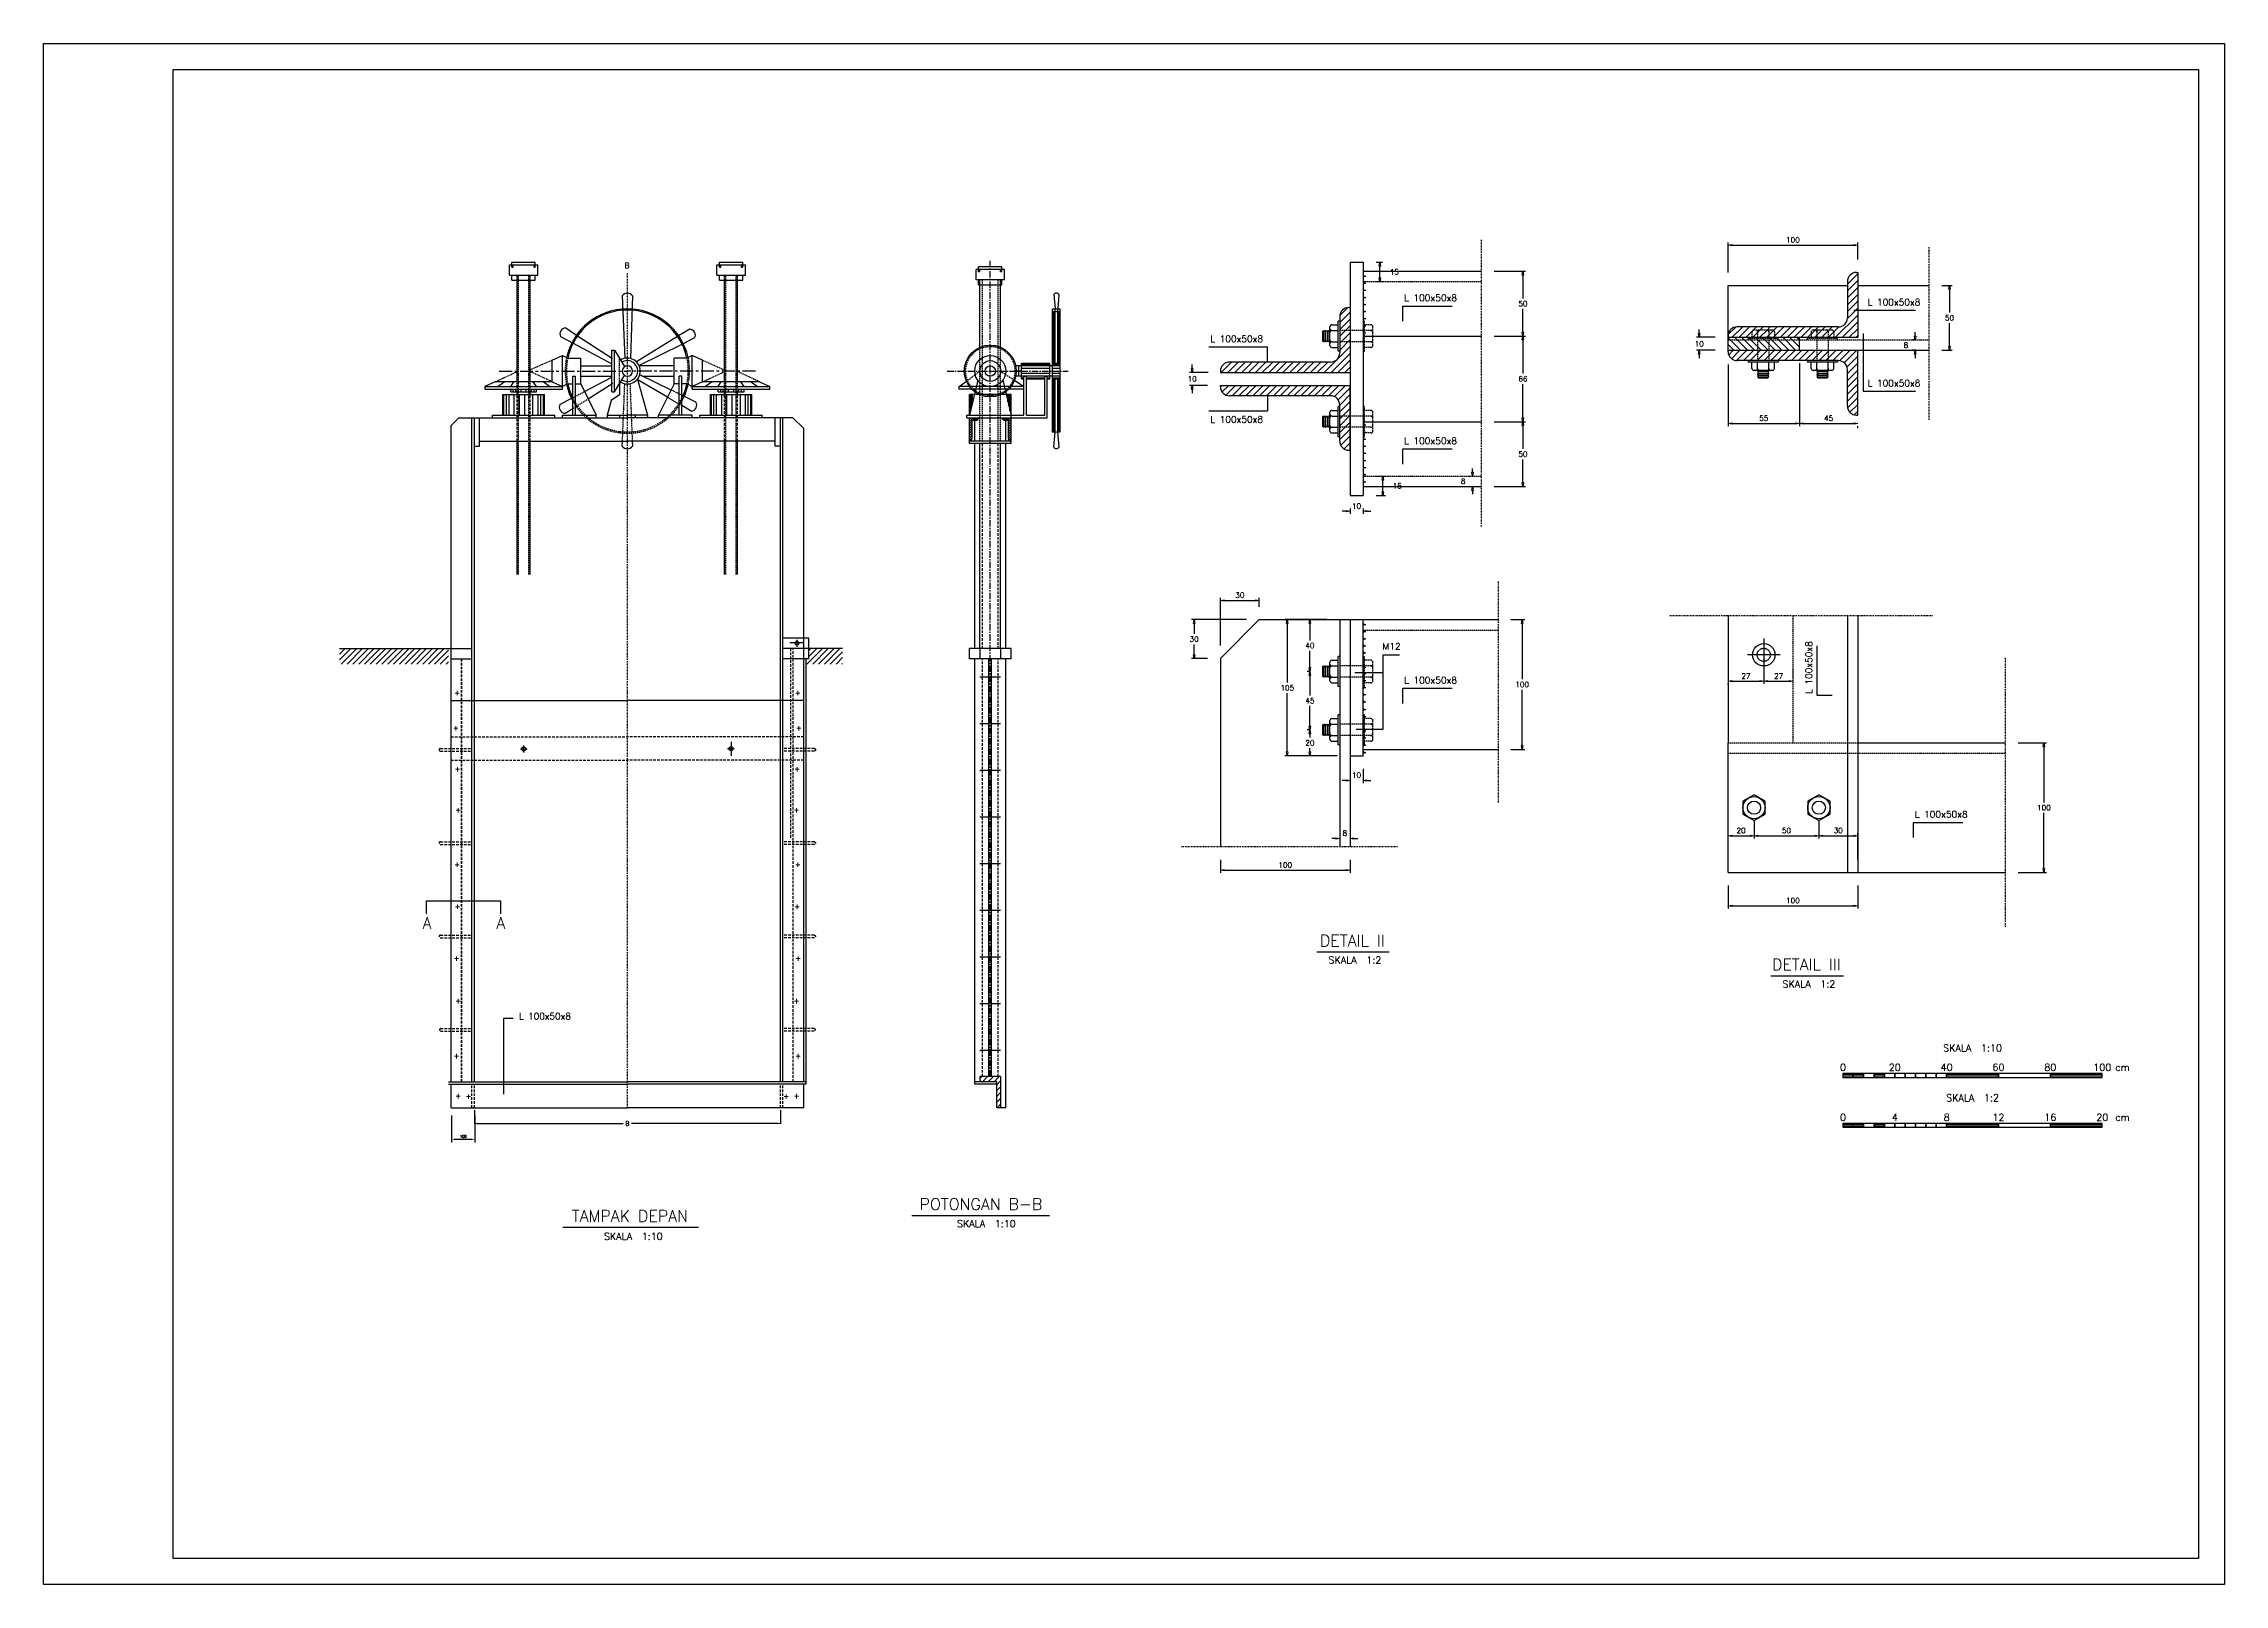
# Model space of a CAD drawing. Header units: metres. Extents: x -50 to 791, y -689 to 584.
# Drawn here: x -50 to 791, y -689 to -95 of the extents above; entities that cross this region are included whole.
import ezdxf
from ezdxf.enums import TextEntityAlignment as Align

# ---------------------------------------------------------------- set-up
doc = ezdxf.new("R2010")
doc.units = ezdxf.units.M
doc.header["$MEASUREMENT"] = 0
for name, pattern in [('CENTERX2', [4, 2.5, -0.5, 0.5, -0.5]), ('DASHDOT', [1, 0.5, -0.25, 0, -0.25]), ('DASHED', [0.75, 0.5, -0.25]), ('DASHEDX2', [1.5, 1, -0.5])]:
    doc.linetypes.add(name, pattern=pattern)
doc.layers.add('BANGUNAN', color=7, linetype='Continuous')
doc.layers.add('DIMENSI', color=7, linetype='Continuous')
doc.styles.add('L100', font='simplex.shx', dxfattribs={"height": 2.54})
doc.styles.add('L175', font='simplex.shx', dxfattribs={"height": 4.45})
doc.styles.get("Standard").update_dxf_attribs({"font": 'Simplex.shx'})
doc.dimstyles.new('RC-100', dxfattribs={"dimtxt": 1.7, "dimasz": 1, "dimexe": 0.18, "dimexo": 1, "dimgap": 1, "dimtad": 0, "dimtih": 1, "dimtoh": 1, "dimdec": 4, "dimzin": 0, "dimdsep": 46, "dimtxsty": 'Standard', "dimblk1": 'CLOSED', "dimblk2": 'CLOSED', "dimsah": 1, "dimcen": 0.09, "dimclrd": 1, "dimclre": 1, "dimclrt": 2, "dimadec": 0, "dimazin": 0, "dimtfac": 1, "dimtdec": 4, "dimtofl": 0, "dimtmove": 2, "dimatfit": 3, "dimldrblk": 'CLOSED', "dimfxl": 1, "dimtolj": 1, "dimtzin": 0, "dimarcsym": 0})
doc.dimstyles.get("Standard").update_dxf_attribs({"dimtxt": 0.18, "dimasz": 0.18, "dimexe": 0.18, "dimexo": 0.0625, "dimgap": 0.09, "dimtad": 0, "dimtih": 1, "dimtoh": 1, "dimdec": 4, "dimzin": 0, "dimdsep": 46, "dimtxsty": 'Standard', "dimcen": 0.09, "dimadec": 0, "dimazin": 0, "dimtfac": 1, "dimtdec": 4, "dimtofl": 0, "dimtmove": 0, "dimatfit": 3, "dimfxl": 1, "dimtolj": 1, "dimtzin": 0, "dimarcsym": 0})
pattern_1 = [(45, (-8248.2166, -4181.2961), (-1.3258252, 1.3258252), [])]
pattern_2 = [(45, (-934.5827, -583.7187), (-1.122532, 1.122532), [])]
pattern_3 = [(0, (633.88734, -761.5353), (0, 0.635), [])]
pattern_4 = [(0, (633.88734, -780.7756), (0, 0.635), [])]

# ---------------------------------------------------------------- blocks, each defined once
blk = doc.blocks.new('_ClosedBlank')
at = {"color": 0, "linetype": 'ByBlock', "lineweight": -2}
for p, q in [((-1, 0.17), (0, 0)), ((-1, 0.17), (-1, -0.17)), ((0, 0), (-1, -0.17))]:
    blk.add_line(p, q, dxfattribs=at)
blk = doc.blocks.new('*D11')
at = {"layer": 'Defpoints', "color": 0}
for p in [(107.32, -507.62), (116.32, -507.62), (116.32, -517.42)]:
    blk.add_point(p, dxfattribs=at)
at = {"layer": 'DIMENSI', "color": 1, "lineweight": -2}
for p, q in [((107.32, -508.24), (107.32, -518.67)), ((116.32, -508.24), (116.32, -518.67)), ((108.32, -517.42), (115.32, -517.42))]:
    blk.add_line(p, q, dxfattribs=at)
at = {"layer": 'DIMENSI', "color": 1}
for points in [[(108.32, -517.25), (108.32, -517.59), (107.32, -517.42)], [(115.32, -517.25), (115.32, -517.59), (116.32, -517.42)]]:
    blk.add_solid(points, dxfattribs=at)
at = {"layer": 'DIMENSI', "color": 2, "insert": (111.82, -516.29), "char_height": 1, "attachment_point": 5}
blk.add_mtext('\\A1;100', dxfattribs=at)
blk = doc.blocks.new('_CLOSED')
at = {"color": 0, "linetype": 'ByBlock'}
for p, q in [((-1, 0.17), (0, 0)), ((-1, 0.17), (-1, -0.17)), ((0, 0), (-1, -0.17))]:
    blk.add_line(p, q, dxfattribs=at)
blk = doc.blocks.new('*D12')
at = {"layer": 'Defpoints', "color": 0}
for p in [(116.12, -505.22), (234.12, -505.22), (234.12, -511.32)]:
    blk.add_point(p, dxfattribs=at)
at = {"layer": 'DIMENSI', "color": 1, "lineweight": -2}
for p, q in [((116.12, -506.22), (116.12, -511.5)), ((117.12, -511.32), (173.55, -511.32)), ((233.12, -511.32), (176.68, -511.32)), ((234.12, -506.22), (234.12, -511.5))]:
    blk.add_line(p, q, dxfattribs=at)
at = {"layer": 'DIMENSI', "color": 1, "lineweight": -2, "rotation": 180}
blk.add_blockref('_CLOSED', (116.12, -511.32), dxfattribs=at)
at = {"layer": 'DIMENSI', "color": 1, "lineweight": -2}
blk.add_blockref('_CLOSED', (234.12, -511.32), dxfattribs=at)
at = {"layer": 'DIMENSI', "color": 2, "insert": (175.12, -511.32), "char_height": 1.7, "attachment_point": 5}
blk.add_mtext('\\A1;B', dxfattribs=at)

msp = doc.modelspace()

# ---------------------------------------------------------------- hatches: boundary and pattern name
at = {"linetype": 'Continuous'}
h = msp.add_hatch(dxfattribs=at)
h.set_pattern_fill('ANSI31', color=1, scale=15, style=0)
h.set_pattern_definition(pattern_1)
h.paths.add_polyline_path([(632.388596, -205.437363), (639.618883, -205.437363, -0.4142135624), (640.348715, -206.167195), (640.348715, -208.221739), (649.616013, -208.221739), (649.616013, -183.221739), (649.116013, -183.221739, 0.4142135624), (645.616013, -186.721739), (645.616013, -200.721739, -0.4142135624), (642.116013, -204.221739), (603.116013, -204.221739, 0.4142135624), (599.616013, -207.721739), (599.616013, -208.221739), (608.805205, -208.221739), (608.805205, -206.167195, -0.4142135624), (609.535036, -205.437363), (616.765323, -205.437363, -0.4142135624), (617.495155, -206.167195), (617.495155, -208.221739), (631.658764, -208.221739), (631.658764, -206.167195, -0.4142135624)])
h.paths.add_polyline_path([(610.977692, -206.167195, 0.4142135624), (610.247861, -205.437363), (609.535036, -205.437363, 0.4142135624), (608.805205, -206.167195), (608.805205, -208.221739), (610.977692, -208.221739)], flags=17)
h.paths.add_polyline_path([(615.322668, -206.167195, 0.4142135624), (614.592836, -205.437363), (611.707524, -205.437363, 0.4142135624), (610.977692, -206.167195), (610.977692, -208.221739), (615.322668, -208.221739)], flags=17)
h.paths.add_polyline_path([(617.495155, -206.167195, 0.4142135624), (616.765323, -205.437363), (616.052499, -205.437363, 0.4142135624), (615.322668, -206.167195), (615.322668, -208.221739), (617.495155, -208.221739)], flags=16)
h.paths.add_polyline_path([(633.831252, -206.167195, 0.4142135624), (633.10142, -205.437363), (632.388596, -205.437363, 0.4142135624), (631.658764, -206.167195), (631.658764, -208.221739), (633.831252, -208.221739)], flags=17)
h.paths.add_polyline_path([(638.176227, -206.167195, 0.4142135624), (637.446395, -205.437363), (634.561084, -205.437363, 0.4142135624), (633.831252, -206.167195), (633.831252, -208.221739), (638.176227, -208.221739)], flags=17)
h.paths.add_polyline_path([(640.348715, -206.167195, 0.4142135624), (639.618883, -205.437363), (638.906059, -205.437363, 0.4142135624), (638.176227, -206.167195), (638.176227, -208.221739), (640.348715, -208.221739)], flags=16)
h = msp.add_hatch(dxfattribs=at)
h.set_pattern_fill('ANSI31', color=1, scale=15, style=0)
h.set_pattern_definition([(45, (-8511.68, -4194.8298), (-1.3258252, 1.3258252), [])])
h.paths.add_polyline_path([(453.829237, -209.927868), (449.829237, -209.927868), (449.829237, -214.25538, -0.4142135624), (446.329237, -217.75538), (407.329237, -217.75538, 0.4142135624), (403.829237, -221.25538), (403.829237, -221.75538), (453.829237, -221.75538)])
h.paths.add_polyline_path([(453.829237, -205.582893), (449.829237, -205.582893), (449.829237, -209.927868), (453.829237, -209.927868)])
h.paths.add_polyline_path([(453.829237, -196.75538), (453.329237, -196.75538, 0.4142135624), (449.829237, -200.25538), (449.829237, -205.582893), (453.829237, -205.582893)])
h.paths.add_polyline_path([(453.829237, -226.75538), (403.829237, -226.75538), (403.829237, -227.25538, 0.4142135624), (407.329237, -230.75538), (446.329237, -230.75538, -0.4142135624), (449.829237, -234.25538), (449.829237, -238.582893), (453.829237, -238.582893)])
h.paths.add_polyline_path([(453.829237, -238.582893), (449.829237, -238.582893), (449.829237, -242.927868), (453.829237, -242.927868)])
h.paths.add_polyline_path([(453.829237, -242.927868), (449.829237, -242.927868), (449.829237, -248.25538, 0.4142135624), (453.329237, -251.75538), (453.829237, -251.75538)])
h = msp.add_hatch(dxfattribs=at)
h.set_pattern_fill('ANSI31', color=1, scale=15, angle=90, style=0)
h.set_pattern_definition([(135, (-8248.2166, -4181.2961), (-1.3258252, -1.3258252), [])])
h.paths.add_polyline_path([(610.977692, -209.221739), (599.616013, -209.221739), (599.616013, -213.221739), (610.977692, -213.221739)])
h.paths.add_polyline_path([(608.805205, -208.221739), (599.616013, -208.221739), (599.616013, -209.221739), (607.344276, -209.221739), (607.344276, -208.661739), (608.805205, -208.661739)])
h.paths.add_polyline_path([(615.322668, -209.221739), (610.977692, -209.221739), (610.977692, -213.221739), (615.322668, -213.221739)])
h.paths.add_polyline_path([(618.956083, -208.661739), (607.344276, -208.661739), (607.344276, -209.221739), (618.956083, -209.221739)])
h.paths.add_polyline_path([(610.977692, -208.221739), (608.805205, -208.221739), (608.805205, -208.661739), (610.977692, -208.661739)])
h.paths.add_polyline_path([(615.322668, -208.221739), (610.977692, -208.221739), (610.977692, -208.661739), (615.322668, -208.661739)])
h.paths.add_polyline_path([(617.495155, -208.221739), (615.322668, -208.221739), (615.322668, -208.661739), (617.495155, -208.661739)])
h.paths.add_polyline_path([(627.116013, -208.221739), (617.495155, -208.221739), (617.495155, -208.661739), (618.956083, -208.661739), (618.956083, -209.221739), (627.116013, -209.221739)])
h.paths.add_polyline_path([(627.116013, -209.221739), (615.322668, -209.221739), (615.322668, -213.221739), (627.116013, -213.221739)])
h = msp.add_hatch(dxfattribs=at)
h.set_pattern_fill('ANSI31', color=1, scale=15, style=0)
h.set_pattern_definition(pattern_1)
h.paths.add_polyline_path([(599.616013, -213.221739), (599.616013, -213.721739, 0.4142135624), (603.116013, -217.221739), (610.977692, -217.221739), (610.977692, -213.221739)])
h.paths.add_polyline_path([(610.977692, -213.221739), (610.977692, -217.221739), (615.322668, -217.221739), (615.322668, -213.221739)])
h.paths.add_polyline_path([(615.322668, -213.221739), (615.322668, -217.221739), (633.831252, -217.221739), (633.831252, -213.221739)])
h.paths.add_polyline_path([(638.176227, -213.221739), (633.831252, -213.221739), (633.831252, -217.221739), (638.176227, -217.221739)])
h.paths.add_polyline_path([(645.616013, -220.721739), (645.616013, -234.721739, 0.4142135624), (649.116013, -238.221739), (649.616013, -238.221739), (649.616013, -213.221739), (638.176227, -213.221739), (638.176227, -217.221739), (642.116013, -217.221739, -0.4142135624)])
h = msp.add_hatch(dxfattribs=at)
h.set_pattern_fill('LINE', color=2, scale=0.2, style=0)
h.set_pattern_definition(pattern_3)
h.paths.add_polyline_path([(643.887339, -493.535304), (647.887339, -493.535304), (647.887339, -492.035304), (643.887339, -492.035304)])
h = msp.add_hatch(dxfattribs=at)
h.set_pattern_fill('LINE', color=2, scale=0.2, style=0)
h.set_pattern_definition(pattern_3)
h.paths.add_polyline_path([(647.887339, -493.535304), (651.887339, -493.535304), (651.887339, -492.035304), (647.887339, -492.035304)])
h = msp.add_hatch(dxfattribs=at)
h.set_pattern_fill('LINE', color=2, scale=0.2, style=0)
h.set_pattern_definition(pattern_3)
h.paths.add_polyline_path([(655.887339, -493.535304), (659.887339, -493.535304), (659.887339, -492.035304), (655.887339, -492.035304)])
h = msp.add_hatch(dxfattribs=at)
h.set_pattern_fill('LINE', color=2, scale=0.2, style=0)
h.set_pattern_definition(pattern_3)
h.paths.add_polyline_path([(683.887339, -493.535304), (703.887339, -493.535304), (703.887339, -492.035304), (683.887339, -492.035304)])
h = msp.add_hatch(dxfattribs=at)
h.set_pattern_fill('LINE', color=2, scale=0.2, style=0)
h.set_pattern_definition(pattern_3)
h.paths.add_polyline_path([(723.887339, -493.535304), (743.887339, -493.535304), (743.887339, -492.035304), (723.887339, -492.035304)])
h = msp.add_hatch(dxfattribs=at)
h.set_pattern_fill('LINE', color=2, scale=0.2, style=0)
h.set_pattern_definition(pattern_4)
h.paths.add_polyline_path([(643.887339, -512.775599), (647.887339, -512.775599), (647.887339, -511.275599), (643.887339, -511.275599)])
h = msp.add_hatch(dxfattribs=at)
h.set_pattern_fill('LINE', color=2, scale=0.2, style=0)
h.set_pattern_definition(pattern_4)
h.paths.add_polyline_path([(647.887339, -512.775599), (651.887339, -512.775599), (651.887339, -511.275599), (647.887339, -511.275599)])
h = msp.add_hatch(dxfattribs=at)
h.set_pattern_fill('LINE', color=2, scale=0.2, style=0)
h.set_pattern_definition(pattern_4)
h.paths.add_polyline_path([(655.887339, -512.775599), (659.887339, -512.775599), (659.887339, -511.275599), (655.887339, -511.275599)])
h = msp.add_hatch(dxfattribs=at)
h.set_pattern_fill('LINE', color=2, scale=0.2, style=0)
h.set_pattern_definition(pattern_4)
h.paths.add_polyline_path([(683.887339, -512.775599), (703.887339, -512.775599), (703.887339, -511.275599), (683.887339, -511.275599)])
h = msp.add_hatch(dxfattribs=at)
h.set_pattern_fill('LINE', color=2, scale=0.2, style=0)
h.set_pattern_definition(pattern_4)
h.paths.add_polyline_path([(723.887339, -512.775599), (743.887339, -512.775599), (743.887339, -511.275599), (723.887339, -511.275599)])
at = {"layer": 'BANGUNAN'}
h = msp.add_hatch(dxfattribs=at)
h.set_pattern_fill('ANSI31', color=1, scale=0.2, style=0)
h.set_pattern_definition([(45, (-229.73127, -700.21875), (-0.4490128, 0.4490128), [])])
h.paths.add_polyline_path([(308.068734, -240.218749), (309.568734, -240.218749, 0.3523525228), (310.568734, -239.218749), (307.068734, -239.218749), (307.068734, -248.218749, 0.3204650534), (308.068734, -247.218749)])
h.paths.add_polyline_path([(323.068734, -239.218749), (319.568734, -239.218749, 0.3401219467), (320.568734, -240.218749), (322.068734, -240.218749), (322.068734, -247.218749, 0.3204650534), (323.068734, -248.218749)])
h = msp.add_hatch(dxfattribs=at)
h.set_pattern_fill('ANSI31', color=1, scale=0.5, style=0)
h.set_pattern_definition(pattern_2)
h.paths.add_polyline_path([(106.11731, -328.218749), (64.11731, -328.218749), (64.11731, -334.218749), (106.11731, -334.218749)])
h = msp.add_hatch(dxfattribs=at)
h.set_pattern_fill('ANSI31', color=1, scale=0.5, style=0)
h.set_pattern_definition(pattern_2)
h.paths.add_polyline_path([(258.11731, -334.218749), (258.11731, -328.218749), (245.11731, -328.218749), (245.11731, -332.218749), (244.11731, -332.218749), (244.11731, -334.218749)])
h = msp.add_hatch(dxfattribs=at)
h.set_pattern_fill('ANSI31', color=1, scale=0.5, style=0)
h.set_pattern_definition([(45, (-229.7313, -700.2187), (-1.122532, 1.122532), [])])
h.paths.add_polyline_path([(311.068734, -493.218749), (311.068734, -494.618749, 0.2769839649), (311.968734, -495.218749), (317.568734, -495.218749), (317.568734, -505.218749), (319.068734, -505.218749), (319.068734, -493.218749)])

# ---------------------------------------------------------------- linework, layer by layer
at = {"color": 3, "linetype": 'DASHDOT'}
for p, q in [((504.378712, -170.697579), (504.378712, -281.393615)), ((677.002899, -173.478366), (677.002899, -239.981092)), ((510.883328, -302.362912), (510.883328, -387.571507)), ((577.183104, -315.445579), (678.597751, -315.445579)), ((706.435917, -331.81855), (706.435917, -435.55481)), ((472.16784, -404.719538), (388.699143, -404.719538))]:
    msp.add_line(p, q, dxfattribs=at)
at = {"color": 1, "linetype": 'Continuous'}
for p, q in [((599.616013, -183.221739), (599.616013, -171.624302)), ((649.616013, -178.221739), (649.616013, -171.624302)), ((463.829237, -179.25538), (466.349297, -179.25538)), ((509.378712, -182.75538), (521.510897, -182.75538)), ((463.829237, -186.75538), (466.349297, -186.75538)), ((682.002899, -188.221739), (686.005527, -188.221739)), ((443.547831, -205.582893), (443.547831, -209.927868)), ((444.240159, -205.582893), (444.240159, -209.927868)), ((444.932488, -205.582893), (444.932488, -209.927868)), ((445.624817, -205.582893), (445.624817, -209.927868)), ((509.378712, -207.75538), (521.510897, -207.75538)), ((509.378712, -207.75538), (521.510897, -207.75538)), ((594.616013, -208.221739), (587.437913, -208.221739)), ((672.002899, -209.221739), (670.721715, -209.221739)), ((594.616013, -213.221739), (587.437913, -213.221739)), ((627.116013, -218.221739), (627.116013, -242.440233)), ((627.116013, -218.221739), (627.116013, -242.440233)), ((672.002899, -213.221739), (670.721715, -213.221739)), ((682.002899, -213.221739), (686.005527, -213.221739)), ((399.070786, -221.75538), (391.903456, -221.75538)), ((398.829237, -226.75538), (391.903456, -226.75538)), ((599.616013, -218.721739), (599.616013, -242.440233)), ((610.977692, -221.426159), (615.322668, -221.426159)), ((610.977692, -222.118488), (615.322668, -222.118488)), ((610.977692, -222.810816), (615.322668, -222.810816)), ((610.977692, -223.503145), (615.322668, -223.503145)), ((633.831252, -221.426159), (638.176227, -221.426159)), ((633.831252, -222.118488), (638.176227, -222.118488)), ((633.831252, -222.810816), (638.176227, -222.810816)), ((633.831252, -223.503145), (638.176227, -223.503145)), ((443.547831, -238.582893), (443.547831, -242.927868)), ((444.240159, -238.582893), (444.240159, -242.927868)), ((444.932488, -238.582893), (444.932488, -242.927868)), ((445.624817, -238.582893), (445.624817, -242.927868)), ((509.378712, -240.75538), (521.510897, -240.75538)), ((509.378712, -240.75538), (521.510897, -240.75538)), ((649.616013, -243.221739), (649.616013, -242.440233)), ((463.829237, -261.75538), (467.488064, -261.75538)), ((499.378712, -261.75538), (499.978017, -261.75538)), ((499.378712, -265.75538), (499.978017, -265.75538)), ((509.378712, -265.75538), (521.510897, -265.75538)), ((453.829237, -274.25538), (453.829237, -276.316408)), ((458.829237, -274.25538), (458.829237, -276.316408)), ((463.829237, -269.25538), (467.488064, -269.25538)), ((403.829237, -327.077751), (403.829237, -308.687025)), ((418.829237, -312.077751), (418.829237, -308.687025)), ((413.829237, -317.077751), (392.665422, -317.077751)), ((444.829237, -317.077751), (428.605531, -317.077751)), ((444.829237, -317.077751), (437.319532, -317.077751)), ((515.883328, -317.077751), (521.228364, -317.077751)), ((613.366013, -324.328437), (613.366013, -336.926891)), ((398.829237, -332.077751), (392.665422, -332.077751)), ((443.547831, -334.905264), (443.547831, -339.250239)), ((444.240159, -334.905264), (444.240159, -339.250239)), ((444.932488, -334.905264), (444.932488, -339.250239)), ((445.624817, -334.905264), (445.624817, -339.250239)), ((619.66524, -330.627664), (607.066786, -330.627664)), ((613.366013, -335.627664), (613.366013, -341.856443)), ((613.366013, -335.627664), (613.366013, -341.856443)), ((624.616013, -336.293694), (624.616013, -339.826443)), ((438.201666, -337.077751), (437.319532, -337.077751)), ((438.201666, -337.077751), (437.319532, -337.077751)), ((599.616013, -342.223418), (599.616013, -341.856443)), ((438.201666, -359.577751), (437.319532, -359.577751)), ((438.201666, -359.577751), (437.319532, -359.577751)), ((443.547831, -357.405264), (443.547831, -361.750239)), ((444.240159, -357.405264), (444.240159, -361.750239)), ((444.932488, -357.405264), (444.932488, -361.750239)), ((445.624817, -357.405264), (445.624817, -361.750239)), ((448.829237, -369.577751), (428.605531, -369.577751)), ((448.829237, -369.577751), (437.319532, -369.577751)), ((515.883328, -367.077751), (521.228364, -367.077751)), ((711.435917, -364.565288), (722.419222, -364.565288)), ((453.829237, -374.577751), (453.829237, -380.054748)), ((458.829237, -374.577751), (458.829237, -380.054748)), ((609.616013, -394.565288), (609.616013, -401.407498)), ((609.616013, -394.565288), (609.616013, -401.407498)), ((634.616013, -394.565288), (634.616013, -401.407498)), ((634.616013, -394.565288), (634.616013, -401.407498)), ((449.829237, -399.719538), (449.829237, -400.389783)), ((453.829237, -399.719538), (453.829237, -400.389783)), ((599.616013, -409.565288), (599.616013, -399.377498)), ((649.616013, -409.565288), (649.616013, -399.377498)), ((403.829237, -409.719538), (403.829237, -414.720551)), ((453.829237, -409.719538), (453.829237, -414.720551)), ((599.616013, -419.565288), (599.616013, -428.409652)), ((649.616013, -419.565288), (649.616013, -428.409652)), ((711.435917, -414.565288), (722.419222, -414.565288))]:
    msp.add_line(p, q, dxfattribs=at)
at = {"color": 2, "linetype": 'Continuous'}
for p, q in [((601.116013, -172.639302), (648.116013, -172.639302)), ((458.829237, -184.621157), (459.847356, -184.621157)), ((465.334297, -185.25538), (465.334297, -180.75538)), ((520.495897, -184.25538), (520.495897, -193.22538)), ((458.829237, -187.355563), (459.847356, -187.355563)), ((458.829237, -190.089968), (459.847356, -190.089968)), ((458.829237, -192.824374), (459.847356, -192.824374)), ((684.990527, -189.721739), (684.990527, -198.691739)), ((458.829237, -195.558779), (459.847356, -195.558779)), ((458.829237, -198.293185), (459.847356, -198.293185)), ((458.829237, -201.02759), (459.847356, -201.02759)), ((474.144059, -202.016353), (474.144059, -196.152867)), ((474.144059, -196.152867), (493.226085, -196.152867)), ((520.495897, -206.25538), (520.495897, -197.28538)), ((648.036498, -197.810598), (671.934739, -197.810598)), ((443.547831, -205.582893), (443.201666, -205.929057)), ((443.547831, -209.927868), (443.201666, -209.581703)), ((443.547831, -205.582893), (443.893995, -205.929057)), ((443.547831, -209.927868), (443.893995, -209.581703)), ((444.240159, -205.582893), (443.893995, -205.929057)), ((444.240159, -209.927868), (443.893995, -209.581703)), ((444.240159, -205.582893), (444.586324, -205.929057)), ((444.240159, -209.927868), (444.586324, -209.581703)), ((444.932488, -205.582893), (444.586324, -205.929057)), ((444.932488, -209.927868), (444.586324, -209.581703)), ((444.932488, -205.582893), (445.278652, -205.929057)), ((444.932488, -209.927868), (445.278652, -209.581703)), ((445.624817, -205.582893), (445.278652, -205.929057)), ((445.624817, -209.927868), (445.278652, -209.581703)), ((445.624817, -205.582893), (445.970981, -205.929057)), ((445.624817, -209.927868), (445.970981, -209.581703)), ((449.269237, -213.561284), (449.269237, -201.949477)), ((449.829237, -201.949477), (449.269237, -201.949477)), ((458.829237, -203.761996), (459.847356, -203.761996)), ((458.829237, -206.496401), (459.847356, -206.496401)), ((520.495897, -209.25538), (520.495897, -222.22538)), ((588.452913, -206.721739), (588.452913, -205.221739)), ((651.645471, -206.715917), (651.645471, -229.009604)), ((671.736715, -207.721739), (671.736715, -206.221739)), ((684.990527, -211.721739), (684.990527, -202.751739)), ((399.382662, -211.946468), (422.029689, -211.946468)), ((422.029689, -217.809954), (422.029689, -211.946468)), ((449.829237, -213.561284), (449.269237, -213.561284)), ((588.452913, -214.721739), (588.452913, -216.221739)), ((607.344276, -217.221739), (607.344276, -217.781739)), ((618.956083, -217.781739), (607.344276, -217.781739)), ((618.956083, -217.221739), (618.956083, -217.781739)), ((630.197836, -217.221739), (630.197836, -217.781739)), ((641.809643, -217.781739), (630.197836, -217.781739)), ((641.809643, -217.221739), (641.809643, -217.781739)), ((671.736715, -214.721739), (671.736715, -216.221739)), ((392.918456, -220.25538), (392.918456, -218.75538)), ((520.495897, -239.25538), (520.495897, -226.28538)), ((610.977692, -221.426159), (611.323857, -221.079995)), ((610.977692, -221.426159), (611.323857, -221.772323)), ((610.977692, -222.118488), (611.323857, -221.772323)), ((610.977692, -222.118488), (611.323857, -222.464652)), ((610.977692, -222.810816), (611.323857, -222.464652)), ((610.977692, -222.810816), (611.323857, -223.156981)), ((610.977692, -223.503145), (611.323857, -223.156981)), ((610.977692, -223.503145), (611.323857, -223.849309)), ((615.322668, -221.426159), (614.976503, -221.079995)), ((615.322668, -221.426159), (614.976503, -221.772323)), ((615.322668, -222.118488), (614.976503, -221.772323)), ((615.322668, -222.118488), (614.976503, -222.464652)), ((615.322668, -222.810816), (614.976503, -222.464652)), ((615.322668, -222.810816), (614.976503, -223.156981)), ((615.322668, -223.503145), (614.976503, -223.156981)), ((615.322668, -223.503145), (614.976503, -223.849309)), ((633.831252, -221.426159), (634.177416, -221.079995)), ((633.831252, -221.426159), (634.177416, -221.772323)), ((633.831252, -222.118488), (634.177416, -221.772323)), ((633.831252, -222.118488), (634.177416, -222.464652)), ((633.831252, -222.810816), (634.177416, -222.464652)), ((633.831252, -222.810816), (634.177416, -223.156981)), ((633.831252, -223.503145), (634.177416, -223.156981)), ((633.831252, -223.503145), (634.177416, -223.849309)), ((638.176227, -221.426159), (637.830063, -221.079995)), ((638.176227, -221.426159), (637.830063, -221.772323)), ((638.176227, -222.118488), (637.830063, -221.772323)), ((638.176227, -222.118488), (637.830063, -222.464652)), ((638.176227, -222.810816), (637.830063, -222.464652)), ((638.176227, -222.810816), (637.830063, -223.156981)), ((638.176227, -223.503145), (637.830063, -223.156981)), ((638.176227, -223.503145), (637.830063, -223.849309)), ((392.918456, -228.25538), (392.918456, -229.75538)), ((422.029689, -230.700806), (422.029689, -236.564292)), ((449.829237, -234.949477), (449.269237, -234.949477)), ((449.269237, -246.561284), (449.269237, -234.949477)), ((651.645471, -229.009604), (671.934739, -229.009604)), ((399.382662, -236.564292), (422.029689, -236.564292)), ((443.547831, -238.582893), (443.201666, -238.929057)), ((443.547831, -242.927868), (443.201666, -242.581703)), ((443.547831, -238.582893), (443.893995, -238.929057)), ((443.547831, -242.927868), (443.893995, -242.581703)), ((444.240159, -238.582893), (443.893995, -238.929057)), ((444.240159, -242.927868), (443.893995, -242.581703)), ((444.240159, -238.582893), (444.586324, -238.929057)), ((444.240159, -242.927868), (444.586324, -242.581703)), ((444.932488, -238.582893), (444.586324, -238.929057)), ((444.932488, -242.927868), (444.586324, -242.581703)), ((444.932488, -238.582893), (445.278652, -238.929057)), ((444.932488, -242.927868), (445.278652, -242.581703)), ((445.624817, -238.582893), (445.278652, -238.929057)), ((445.624817, -242.927868), (445.278652, -242.581703)), ((445.624817, -238.582893), (445.970981, -238.929057)), ((445.624817, -242.927868), (445.970981, -242.581703)), ((458.829237, -242.014359), (459.847356, -242.014359)), ((520.495897, -242.25538), (520.495897, -251.22538)), ((601.116013, -241.425233), (625.616013, -241.425233)), ((628.616013, -241.425233), (648.116013, -241.425233)), ((449.829237, -246.561284), (449.269237, -246.561284)), ((458.829237, -244.748765), (459.847356, -244.748765)), ((458.829237, -247.48317), (459.847356, -247.48317)), ((458.829237, -250.217576), (459.847356, -250.217576)), ((474.144059, -251.278881), (493.226085, -251.278881)), ((474.144059, -257.142367), (474.144059, -251.278881)), ((458.829237, -252.951981), (459.847356, -252.951981)), ((458.829237, -255.686387), (459.847356, -255.686387)), ((458.829237, -258.420792), (459.847356, -258.420792)), ((500.993017, -260.25538), (500.993017, -258.75538)), ((520.495897, -264.25538), (520.495897, -255.28538)), ((458.829237, -261.155198), (459.847356, -261.155198)), ((458.829237, -263.889603), (459.847356, -263.889603)), ((466.473064, -267.75538), (466.473064, -263.25538)), ((500.993017, -267.25538), (500.993017, -268.75538)), ((452.329237, -275.301408), (450.829237, -275.301408)), ((460.329237, -275.301408), (461.829237, -275.301408)), ((405.329237, -309.702025), (417.329237, -309.702025)), ((393.680422, -318.577751), (393.680422, -322.547751)), ((429.620531, -318.577751), (429.620531, -341.297751)), ((438.334532, -318.577751), (438.334532, -325.047751)), ((458.829237, -318.943528), (459.847356, -318.943528)), ((520.213364, -318.577751), (520.213364, -340.047751)), ((393.680422, -330.577751), (393.680422, -326.607751)), ((458.829237, -321.677934), (459.847356, -321.677934)), ((458.829237, -324.412339), (459.847356, -324.412339)), ((458.829237, -327.146745), (459.847356, -327.146745)), ((633.926746, -346.282947), (633.926746, -327.200922)), ((438.334532, -335.577751), (438.334532, -329.107751)), ((443.547831, -334.905264), (443.201666, -335.251428)), ((443.547831, -334.905264), (443.893995, -335.251428)), ((444.240159, -334.905264), (443.893995, -335.251428)), ((444.240159, -334.905264), (444.586324, -335.251428)), ((444.932488, -334.905264), (444.586324, -335.251428)), ((444.932488, -334.905264), (445.278652, -335.251428)), ((445.624817, -334.905264), (445.278652, -335.251428)), ((445.624817, -334.905264), (445.970981, -335.251428)), ((449.829237, -331.271848), (449.269237, -331.271848)), ((449.269237, -342.883655), (449.269237, -331.271848)), ((458.829237, -329.88115), (459.847356, -329.88115)), ((458.829237, -332.615556), (459.847356, -332.615556)), ((458.829237, -335.349961), (459.847356, -335.349961)), ((466.579271, -359.290657), (466.579271, -330.617934)), ((466.579271, -330.617934), (472.843584, -330.617934)), ((438.334532, -338.577751), (438.334532, -346.297751)), ((443.547831, -339.250239), (443.201666, -338.904075)), ((443.547831, -339.250239), (443.893995, -338.904075)), ((444.240159, -339.250239), (443.893995, -338.904075)), ((444.240159, -339.250239), (444.586324, -338.904075)), ((444.932488, -339.250239), (444.586324, -338.904075)), ((444.932488, -339.250239), (445.278652, -338.904075)), ((445.624817, -339.250239), (445.278652, -338.904075)), ((445.624817, -339.250239), (445.970981, -338.904075)), ((449.829237, -342.883655), (449.269237, -342.883655)), ((455.616733, -337.395122), (466.579271, -337.395122)), ((458.829237, -337.78842), (459.847356, -337.78842)), ((458.829237, -340.522825), (459.847356, -340.522825)), ((458.829237, -343.257231), (459.847356, -343.257231)), ((474.144059, -349.390527), (474.144059, -343.527041)), ((474.144059, -343.527041), (493.226085, -343.527041)), ((520.213364, -365.577751), (520.213364, -344.107751)), ((601.116013, -340.841443), (611.866013, -340.841443)), ((613.366013, -340.841443), (614.866013, -340.591443)), ((614.866013, -341.091443), (613.366013, -340.841443)), ((614.866013, -341.091443), (614.866013, -340.591443)), ((614.866013, -340.841443), (623.116013, -340.841443)), ((623.116013, -340.591443), (624.616013, -340.841443)), ((623.116013, -340.591443), (623.116013, -341.091443)), ((624.616013, -340.841443), (623.116013, -341.091443)), ((429.620531, -368.077751), (429.620531, -345.357751)), ((438.334532, -358.077751), (438.334532, -350.357751)), ((458.829237, -345.991636), (459.847356, -345.991636)), ((458.829237, -348.726042), (459.847356, -348.726042)), ((458.829237, -351.720993), (459.847356, -351.720993)), ((639.790232, -346.282947), (633.926746, -346.282947)), ((438.334532, -361.077751), (438.334532, -362.547751)), ((443.547831, -357.405264), (443.201666, -357.751428)), ((443.547831, -361.750239), (443.201666, -361.404075)), ((443.547831, -357.405264), (443.893995, -357.751428)), ((443.547831, -361.750239), (443.893995, -361.404075)), ((444.240159, -357.405264), (443.893995, -357.751428)), ((444.240159, -361.750239), (443.893995, -361.404075)), ((444.240159, -357.405264), (444.586324, -357.751428)), ((444.240159, -361.750239), (444.586324, -361.404075)), ((444.932488, -357.405264), (444.586324, -357.751428)), ((444.932488, -361.750239), (444.586324, -361.404075)), ((444.932488, -357.405264), (445.278652, -357.751428)), ((444.932488, -361.750239), (445.278652, -361.404075)), ((445.624817, -357.405264), (445.278652, -357.751428)), ((445.624817, -361.750239), (445.278652, -361.404075)), ((445.624817, -357.405264), (445.970981, -357.751428)), ((445.624817, -361.750239), (445.970981, -361.404075)), ((449.829237, -353.771848), (449.269237, -353.771848)), ((449.269237, -365.383655), (449.269237, -353.771848)), ((456.138763, -359.290657), (466.579271, -359.290657)), ((458.829237, -354.455398), (459.847356, -354.455398)), ((458.829237, -357.189804), (459.847356, -357.189804)), ((458.829237, -359.924209), (459.847356, -359.924209)), ((438.334532, -368.077751), (438.334532, -366.607751)), ((449.829237, -365.383655), (449.269237, -365.383655)), ((458.829237, -362.658615), (459.847356, -362.658615)), ((458.829237, -365.511975), (459.847356, -365.511975)), ((458.829237, -368.246381), (459.847356, -368.246381)), ((721.404222, -366.065288), (721.404222, -387.535288)), ((452.329237, -379.039748), (450.829237, -379.039748)), ((460.329237, -379.039748), (461.829237, -379.039748)), ((671.067011, -401.112716), (671.067011, -395.24923)), ((671.067011, -395.24923), (690.149037, -395.24923)), ((721.404222, -413.065288), (721.404222, -391.595288)), ((448.329237, -401.404783), (446.829237, -401.404783)), ((455.329237, -401.404783), (456.829237, -401.404783)), ((601.116013, -400.392498), (608.116013, -400.392498)), ((611.116013, -400.392498), (633.116013, -400.392498)), ((636.116013, -400.392498), (648.116013, -400.392498)), ((405.329237, -413.705551), (452.329237, -413.705551)), ((601.116013, -427.394652), (648.116013, -427.394652)), ((440.975246, -445.187421), (468.943453, -445.187421)), ((616.083254, -454.405415), (644.051461, -454.405415)), ((150.216198, -551.330254), (202.495173, -551.330254)), ((284.793761, -546.788785), (337.874561, -546.788785))]:
    msp.add_line(p, q, dxfattribs=at)
at = {"color": 2, "linetype": 'DASHED'}
for p, q in [((130.61731, -181.218749), (130.61731, -179.218749)), ((130.61731, -181.218749), (130.61731, -180.218749)), ((130.61731, -181.218749), (131.11731, -181.218749)), ((131.11731, -181.218749), (131.11731, -180.218749)), ((132.61731, -186.218749), (132.61731, -184.218749)), ((133.11731, -299.618749), (133.11731, -184.218749)), ((137.11731, -299.618749), (137.11731, -184.218749)), ((137.61731, -186.218749), (137.61731, -184.218749)), ((139.11731, -181.218749), (139.11731, -180.218749)), ((139.11731, -181.218749), (139.61731, -181.218749)), ((139.61731, -181.218749), (139.61731, -179.218749)), ((139.61731, -181.218749), (139.61731, -180.218749)), ((210.61731, -181.218749), (210.61731, -179.218749)), ((210.61731, -181.218749), (210.61731, -180.218749)), ((210.61731, -181.218749), (211.11731, -181.218749)), ((211.11731, -181.218749), (211.11731, -180.218749)), ((212.61731, -186.218749), (212.61731, -184.218749)), ((213.11731, -299.618749), (213.11731, -184.218749)), ((217.11731, -299.618749), (217.11731, -184.218749)), ((217.61731, -186.218749), (217.61731, -184.218749)), ((219.11731, -181.218749), (219.11731, -180.218749)), ((219.11731, -181.218749), (219.61731, -181.218749)), ((219.61731, -181.218749), (219.61731, -179.218749)), ((219.61731, -181.218749), (219.61731, -180.218749)), ((312.068734, -248.218749), (312.068734, -186.218749)), ((318.068734, -248.218749), (318.068734, -186.218749)), ((458.829237, -186.75538), (504.378712, -186.75538)), ((458.829237, -205.582893), (449.829237, -205.582893)), ((458.829237, -209.927868), (449.829237, -209.927868)), ((458.829237, -201.949477), (459.389237, -201.949477)), ((459.389237, -213.561284), (459.389237, -201.949477)), ((599.616013, -209.221739), (677.002899, -209.221739)), ((618.956083, -208.661739), (607.344276, -208.661739)), ((607.344276, -209.221739), (607.344276, -208.661739)), ((610.977692, -209.221739), (610.977692, -217.221739)), ((615.322668, -209.221739), (615.322668, -217.221739)), ((618.956083, -209.221739), (618.956083, -208.661739)), ((641.809643, -208.661739), (630.197836, -208.661739)), ((630.197836, -209.221739), (630.197836, -208.661739)), ((633.831252, -209.221739), (633.831252, -217.221739)), ((638.176227, -209.221739), (638.176227, -217.221739)), ((641.809643, -209.221739), (641.809643, -208.661739)), ((146.11731, -217.064903), (137.11731, -221.018749)), ((172.11731, -226.018749), (172.11731, -216.418749)), ((204.11731, -217.064903), (213.11731, -221.018749)), ((311.068734, -248.218749), (311.068734, -212.053598)), ((319.068734, -248.218749), (319.068734, -212.053598)), ((458.829237, -213.561284), (459.389237, -213.561284)), ((124.11731, -225.372595), (133.11731, -221.218749)), ((132.61731, -229.218749), (132.61731, -225.372595)), ((146.11731, -225.372595), (137.11731, -221.218749)), ((137.61731, -229.218749), (137.61731, -225.372595)), ((173.23448, -248.218749), (174.11731, -226.117728)), ((176.11731, -226.117728), (177.00014, -248.218749)), ((204.11731, -225.372595), (213.11731, -221.218749)), ((204.11731, -225.372595), (213.11731, -221.218749)), ((212.61731, -229.218749), (212.61731, -225.372595)), ((226.11731, -225.372595), (217.11731, -221.218749)), ((217.61731, -229.218749), (217.61731, -225.372595)), ((306.275259, -224.813855), (311.068734, -221.218749)), ((319.068734, -221.218749), (323.985366, -224.496504)), ((154.11731, -231.481275), (158.571125, -229.126378)), ((154.11731, -235.614343), (159.97414, -231.932409)), ((196.11731, -234.557036), (190.558763, -231.335842)), ((196.11731, -230.547689), (191.958282, -228.536805)), ((458.829237, -234.949477), (459.389237, -234.949477)), ((459.389237, -246.561284), (459.389237, -234.949477)), ((458.829237, -238.582893), (449.829237, -238.582893)), ((458.829237, -242.927868), (449.829237, -242.927868)), ((458.829237, -246.561284), (459.389237, -246.561284)), ((458.829237, -261.75538), (504.378712, -261.75538)), ((624.616013, -315.445579), (624.616013, -364.565288)), ((458.829237, -321.077751), (510.883328, -321.077751)), ((458.829237, -334.905264), (449.829237, -334.905264)), ((458.829237, -331.271848), (459.389237, -331.271848)), ((459.389237, -342.883655), (459.389237, -331.271848)), ((458.829237, -339.250239), (449.829237, -339.250239)), ((458.829237, -342.883655), (459.389237, -342.883655)), ((458.829237, -357.405264), (449.829237, -357.405264)), ((458.829237, -353.771848), (459.389237, -353.771848)), ((459.389237, -365.383655), (459.389237, -353.771848)), ((458.829237, -361.750239), (449.829237, -361.750239)), ((458.829237, -365.383655), (459.389237, -365.383655)), ((599.616013, -364.565288), (649.616013, -364.565288)), ((599.616013, -368.565288), (706.435917, -368.565288))]:
    msp.add_line(p, q, dxfattribs=at)
at = {"color": 5, "linetype": 'DASHDOT'}
msp.add_line((175.11731, -505.218749), (175.11731, -183.282761), dxfattribs=at)
at = {"color": 4, "linetype": 'Continuous'}
for p, q in [((453.829237, -179.25538), (453.829237, -269.25538)), ((453.829237, -179.25538), (458.829237, -179.25538)), ((458.829237, -179.25538), (458.829237, -269.25538)), ((458.829237, -182.75538), (504.378712, -182.75538)), ((599.616013, -213.721739), (599.616013, -188.221739)), ((599.616013, -188.221739), (645.616013, -188.221739)), ((649.616013, -188.221739), (677.002899, -188.221739)), ((449.829237, -200.25538), (449.829237, -214.25538)), ((458.829237, -207.75538), (504.378712, -207.75538)), ((446.329237, -217.75538), (407.329237, -217.75538)), ((599.616013, -213.221739), (677.002899, -213.221739)), ((403.829237, -221.25538), (403.829237, -221.75538)), ((403.829237, -221.75538), (453.829237, -221.75538)), ((403.829237, -227.25538), (403.829237, -226.75538)), ((403.829237, -226.75538), (453.829237, -226.75538)), ((446.329237, -230.75538), (407.329237, -230.75538)), ((449.829237, -248.25538), (449.829237, -234.25538)), ((458.829237, -240.75538), (504.378712, -240.75538)), ((453.329237, -251.75538), (453.829237, -251.75538)), ((458.829237, -265.75538), (504.378712, -265.75538)), ((453.829237, -269.25538), (458.829237, -269.25538))]:
    msp.add_line(p, q, dxfattribs=at)
at = {"color": 3, "linetype": 'Continuous'}
for p, q in [((649.116013, -183.221739), (649.616013, -183.221739)), ((649.616013, -183.221739), (649.616013, -208.221739)), ((645.616013, -186.721739), (645.616013, -200.721739)), ((453.329237, -196.75538), (453.829237, -196.75538)), ((453.829237, -196.75538), (453.829237, -221.75538)), ((443.201666, -205.929057), (443.201666, -209.581703)), ((446.044861, -211.370524), (446.044861, -204.140237)), ((446.774693, -203.410405), (449.269237, -203.410405)), ((446.774693, -205.582893), (449.269237, -205.582893)), ((446.774693, -209.927868), (449.269237, -209.927868)), ((599.616013, -207.721739), (599.616013, -208.221739)), ((599.616013, -208.221739), (649.616013, -208.221739)), ((642.116013, -204.221739), (603.116013, -204.221739)), ((627.116013, -213.221739), (627.116013, -208.221739)), ((446.774693, -212.100355), (449.269237, -212.100355)), ((599.616013, -213.221739), (649.616013, -213.221739)), ((599.616013, -213.721739), (599.616013, -213.221739)), ((642.116013, -217.221739), (603.116013, -217.221739)), ((608.805205, -220.276283), (608.805205, -217.781739)), ((610.977692, -220.276283), (610.977692, -217.781739)), ((615.322668, -220.276283), (615.322668, -217.781739)), ((617.495155, -220.276283), (617.495155, -217.781739)), ((631.658764, -220.276283), (631.658764, -217.781739)), ((633.831252, -220.276283), (633.831252, -217.781739)), ((638.176227, -220.276283), (638.176227, -217.781739)), ((640.348715, -220.276283), (640.348715, -217.781739)), ((649.616013, -238.221739), (649.616013, -213.221739)), ((453.829237, -251.75538), (453.829237, -226.75538)), ((616.765323, -221.006115), (609.535036, -221.006115)), ((611.323857, -223.849309), (614.976503, -223.849309)), ((639.618883, -221.006115), (632.388596, -221.006115)), ((634.177416, -223.849309), (637.830063, -223.849309)), ((645.616013, -234.721739), (645.616013, -220.721739)), ((443.201666, -238.929057), (443.201666, -242.581703)), ((446.044861, -244.370524), (446.044861, -237.140237)), ((446.774693, -236.410405), (449.269237, -236.410405)), ((446.774693, -238.582893), (449.269237, -238.582893)), ((446.774693, -242.927868), (449.269237, -242.927868)), ((649.116013, -238.221739), (649.616013, -238.221739)), ((446.774693, -245.100355), (449.269237, -245.100355)), ((443.201666, -335.251428), (443.201666, -338.904075)), ((446.044861, -340.692895), (446.044861, -333.462608)), ((446.774693, -332.732776), (449.269237, -332.732776)), ((446.774693, -334.905264), (449.269237, -334.905264)), ((446.774693, -339.250239), (449.269237, -339.250239)), ((446.774693, -341.422726), (449.269237, -341.422726)), ((443.201666, -357.751428), (443.201666, -361.404075)), ((446.044861, -363.192895), (446.044861, -355.962608)), ((446.774693, -355.232776), (449.269237, -355.232776)), ((446.774693, -357.405264), (449.269237, -357.405264)), ((446.774693, -361.750239), (449.269237, -361.750239)), ((446.774693, -363.922726), (449.269237, -363.922726)), ((609.616013, -384.599603), (605.315603, -387.082446)), ((613.916424, -387.082446), (609.616013, -384.599603)), ((634.616013, -384.599603), (630.315603, -387.082446)), ((638.916424, -387.082446), (634.616013, -384.599603)), ((605.315603, -387.082446), (605.315603, -392.048131)), ((605.315603, -392.048131), (609.616013, -394.530974)), ((609.616013, -394.530974), (613.916424, -392.048131)), ((613.916424, -392.048131), (613.916424, -387.082446)), ((630.315603, -387.082446), (630.315603, -392.048131)), ((630.315603, -392.048131), (634.616013, -394.530974)), ((634.616013, -394.530974), (638.916424, -392.048131)), ((638.916424, -392.048131), (638.916424, -387.082446))]:
    msp.add_line(p, q, dxfattribs=at)
at = {"color": 3, "linetype": 'DASHED'}
for p, q in [((461.883781, -203.410405), (459.389237, -203.410405)), ((461.883781, -205.582893), (459.389237, -205.582893)), ((461.883781, -209.927868), (459.389237, -209.927868)), ((462.613613, -211.370524), (462.613613, -204.140237)), ((608.805205, -206.167195), (608.805205, -208.661739)), ((616.765323, -205.437363), (609.535036, -205.437363)), ((610.977692, -206.167195), (610.977692, -208.661739)), ((615.322668, -206.167195), (615.322668, -208.661739)), ((617.495155, -206.167195), (617.495155, -208.661739)), ((631.658764, -206.167195), (631.658764, -208.661739)), ((639.618883, -205.437363), (632.388596, -205.437363)), ((633.831252, -206.167195), (633.831252, -208.661739)), ((638.176227, -206.167195), (638.176227, -208.661739)), ((640.348715, -206.167195), (640.348715, -208.661739)), ((461.883781, -212.100355), (459.389237, -212.100355)), ((461.883781, -236.410405), (459.389237, -236.410405)), ((461.883781, -238.582893), (459.389237, -238.582893)), ((461.883781, -242.927868), (459.389237, -242.927868)), ((462.613613, -244.370524), (462.613613, -237.140237)), ((461.883781, -245.100355), (459.389237, -245.100355)), ((461.883781, -332.732776), (459.389237, -332.732776)), ((461.883781, -334.905264), (459.389237, -334.905264)), ((462.613613, -340.692895), (462.613613, -333.462608)), ((461.883781, -339.250239), (459.389237, -339.250239)), ((461.883781, -341.422726), (459.389237, -341.422726)), ((461.883781, -355.232776), (459.389237, -355.232776)), ((461.883781, -357.405264), (459.389237, -357.405264)), ((462.613613, -363.192895), (462.613613, -355.962608)), ((461.883781, -361.750239), (459.389237, -361.750239)), ((461.883781, -363.922726), (459.389237, -363.922726))]:
    msp.add_line(p, q, dxfattribs=at)
at = {"color": 4}
for p, q in [((403.829237, -332.077751), (418.829237, -317.077751)), ((418.829237, -317.077751), (510.883328, -317.077751)), ((453.829237, -317.077751), (453.829237, -404.719538)), ((599.616013, -315.445579), (599.616013, -364.565288)), ((649.616013, -315.445579), (649.616013, -414.565288)), ((403.829237, -332.077751), (403.829237, -404.719538)), ((453.829237, -369.577751), (458.829237, -369.577751)), ((458.829237, -367.077751), (510.883328, -367.077751)), ((599.616013, -414.565288), (599.616013, -364.565288)), ((649.616013, -364.565288), (706.435917, -364.565288)), ((599.616013, -414.565288), (706.435917, -414.565288))]:
    msp.add_line(p, q, dxfattribs=at)
at = {"color": 3}
for p, q in [((449.829237, -317.077751), (449.829237, -404.719538)), ((458.829237, -369.577751), (458.829237, -317.077751))]:
    msp.add_line(p, q, dxfattribs=at)
at = {"color": 2}
msp.add_line((645.616013, -315.445579), (645.616013, -414.565288), dxfattribs=at)
at = {"color": 5, "linetype": 'Continuous'}
for p, q in [((97.610142, -430.452965), (97.610142, -425.497323)), ((97.610142, -425.497323), (126.143526, -425.497323)), ((126.143526, -425.497323), (126.143526, -430.452965))]:
    msp.add_line(p, q, dxfattribs=at)
at = {"color": 2}
msp.add_lwpolyline([(791, -95), (791, -689), (-50, -689), (-50, -95)], close=True, dxfattribs=at)
at = {"color": 6}
msp.add_lwpolyline([(0, -679), (0, -105), (781, -105), (781, -679)], close=True, dxfattribs=at)
at = {"color": 4, "linetype": 'Continuous'}
msp.add_lwpolyline([(310.568734, -188.018749), (319.568734, -188.018749)], dxfattribs=at)
at = {"color": 3, "linetype": 'Continuous'}
for points in [[(643.887339, -493.535304), (647.887339, -493.535304), (647.887339, -492.035304), (643.887339, -492.035304)], [(647.887339, -493.535304), (651.887339, -493.535304), (651.887339, -492.035304), (647.887339, -492.035304)], [(651.887339, -493.535304), (655.887339, -493.535304), (655.887339, -492.035304), (651.887339, -492.035304)], [(655.887339, -493.535304), (659.887339, -493.535304), (659.887339, -492.035304), (655.887339, -492.035304)], [(659.887339, -493.535304), (663.887339, -493.535304), (663.887339, -492.035304), (659.887339, -492.035304)], [(663.887339, -493.535304), (667.887339, -493.535304), (667.887339, -492.035304), (663.887339, -492.035304)], [(667.887339, -493.535304), (671.887339, -493.535304), (671.887339, -492.035304), (667.887339, -492.035304)], [(671.887339, -493.535304), (675.887339, -493.535304), (675.887339, -492.035304), (671.887339, -492.035304)], [(675.887339, -493.535304), (679.887339, -493.535304), (679.887339, -492.035304), (675.887339, -492.035304)], [(679.887339, -493.535304), (683.887339, -493.535304), (683.887339, -492.035304), (679.887339, -492.035304)], [(683.887339, -493.535304), (703.887339, -493.535304), (703.887339, -492.035304), (683.887339, -492.035304)], [(703.887339, -493.535304), (723.887339, -493.535304), (723.887339, -492.035304), (703.887339, -492.035304)], [(723.887339, -493.535304), (743.887339, -493.535304), (743.887339, -492.035304), (723.887339, -492.035304)], [(643.887339, -512.775599), (647.887339, -512.775599), (647.887339, -511.275599), (643.887339, -511.275599)], [(647.887339, -512.775599), (651.887339, -512.775599), (651.887339, -511.275599), (647.887339, -511.275599)], [(651.887339, -512.775599), (655.887339, -512.775599), (655.887339, -511.275599), (651.887339, -511.275599)], [(655.887339, -512.775599), (659.887339, -512.775599), (659.887339, -511.275599), (655.887339, -511.275599)], [(659.887339, -512.775599), (663.887339, -512.775599), (663.887339, -511.275599), (659.887339, -511.275599)], [(663.887339, -512.775599), (667.887339, -512.775599), (667.887339, -511.275599), (663.887339, -511.275599)], [(667.887339, -512.775599), (671.887339, -512.775599), (671.887339, -511.275599), (667.887339, -511.275599)], [(671.887339, -512.775599), (675.887339, -512.775599), (675.887339, -511.275599), (671.887339, -511.275599)], [(675.887339, -512.775599), (679.887339, -512.775599), (679.887339, -511.275599), (675.887339, -511.275599)], [(679.887339, -512.775599), (683.887339, -512.775599), (683.887339, -511.275599), (679.887339, -511.275599)], [(683.887339, -512.775599), (703.887339, -512.775599), (703.887339, -511.275599), (683.887339, -511.275599)], [(703.887339, -512.775599), (723.887339, -512.775599), (723.887339, -511.275599), (703.887339, -511.275599)], [(723.887339, -512.775599), (743.887339, -512.775599), (743.887339, -511.275599), (723.887339, -511.275599)]]:
    msp.add_lwpolyline(points, close=True, dxfattribs=at)
at = {"color": 2, "linetype": 'DASHED'}
msp.add_circle((315.068734, -221.218749), 9.5, dxfattribs=at)
at = {"color": 3, "linetype": 'Continuous'}
for centre, radius in [((613.366013, -330.627664), 4.30041), ((609.616013, -389.565288), 2.540484), ((634.616013, -389.565288), 2.540484)]:
    msp.add_circle(centre, radius, dxfattribs=at)
at = {"color": 2, "linetype": 'DASHED', "ltscale": 0.5}
msp.add_circle((613.366013, -330.627664), 2.540484, dxfattribs=at)
at = {"color": 2, "linetype": 'Continuous'}
for centre in [(609.616013, -389.565288), (634.616013, -389.565288)]:
    msp.add_circle(centre, 4.30041, dxfattribs=at)
for centre, start, end in [((459.329237, -184.121157), 180, 270), ((459.329237, -185.121157), 90, 180), ((459.329237, -186.855563), 180, 270), ((459.329237, -187.855563), 90, 180), ((459.329237, -189.589968), 180, 270), ((459.329237, -190.589968), 90, 180), ((459.329237, -192.324374), 180, 270), ((459.329237, -193.324374), 90, 180), ((459.329237, -195.058779), 180, 270), ((459.329237, -196.058779), 90, 180), ((459.329237, -197.793185), 180, 270), ((459.329237, -198.793185), 90, 180), ((459.329237, -200.52759), 180, 270), ((459.329237, -201.52759), 90, 180), ((459.329237, -203.261996), 180, 270), ((459.329237, -204.261996), 90, 180), ((459.329237, -205.996401), 180, 270), ((459.329237, -206.996401), 90, 180), ((459.329237, -241.514359), 180, 270), ((459.329237, -242.514359), 90, 180), ((459.329237, -244.248765), 180, 270), ((459.329237, -245.248765), 90, 180), ((459.329237, -246.98317), 180, 270), ((459.329237, -247.98317), 90, 180), ((459.329237, -249.717576), 180, 270), ((459.329237, -250.717576), 90, 180), ((459.329237, -252.451981), 180, 270), ((459.329237, -253.451981), 90, 180), ((459.329237, -255.186387), 180, 270), ((459.329237, -256.186387), 90, 180), ((459.329237, -257.920792), 180, 270), ((459.329237, -258.920792), 90, 180), ((459.329237, -260.655198), 180, 270), ((459.329237, -261.655198), 90, 180), ((459.329237, -263.389603), 180, 270), ((459.329237, -264.389603), 90, 180), ((459.329237, -318.443528), 180, 270), ((459.329237, -319.443528), 90, 180), ((459.329237, -321.177934), 180, 270), ((459.329237, -322.177934), 90, 180), ((459.329237, -323.912339), 180, 270), ((459.329237, -324.912339), 90, 180), ((459.329237, -326.646745), 180, 270), ((459.329237, -327.646745), 90, 180), ((459.329237, -329.38115), 180, 270), ((459.329237, -330.38115), 90, 180), ((459.329237, -332.115556), 180, 270), ((459.329237, -333.115556), 90, 180), ((459.329237, -334.849961), 180, 270), ((459.329237, -335.849961), 90, 180), ((459.329237, -337.28842), 180, 270), ((459.329237, -338.28842), 90, 180), ((459.329237, -340.022825), 180, 270), ((459.329237, -341.022825), 90, 180), ((459.329237, -342.757231), 180, 270), ((459.329237, -343.757231), 90, 180), ((459.329237, -345.491636), 180, 270), ((459.329237, -346.491636), 90, 180), ((459.329237, -348.226042), 180, 270), ((459.329237, -349.226042), 90, 180), ((459.329237, -351.220993), 180, 270), ((459.329237, -352.220993), 90, 180), ((459.329237, -353.955398), 180, 270), ((459.329237, -354.955398), 90, 180), ((459.329237, -356.689804), 180, 270), ((459.329237, -357.689804), 90, 180), ((459.329237, -359.424209), 180, 270), ((459.329237, -360.424209), 90, 180), ((459.329237, -362.158615), 180, 270), ((459.329237, -363.158615), 90, 180), ((459.329237, -365.011975), 180, 270), ((459.329237, -366.011975), 90, 180), ((459.329237, -367.746381), 180, 270), ((459.329237, -368.746381), 90, 180)]:
    msp.add_arc(centre, 0.5, start, end, dxfattribs=at)
at = {"color": 3, "linetype": 'Continuous'}
for centre, radius, start, end in [((649.116013, -186.721739), 3.5, 90, 180), ((642.116013, -200.721739), 3.5, 270, 0), ((446.774693, -204.140237), 0.729832, 90, 180), ((446.774693, -204.853061), 0.729832, 180, 270), ((446.774693, -206.312724), 0.729832, 90, 180), ((446.774693, -209.198036), 0.729832, 180, 270), ((446.774693, -210.6577), 0.729832, 90, 180), ((603.116013, -207.721739), 3.5, 90, 180), ((446.774693, -211.370524), 0.729832, 180, 270), ((603.116013, -213.721739), 3.5, 180, 270), ((642.116013, -220.721739), 3.5, 0, 90), ((609.535036, -220.276283), 0.729832, 180, 270), ((610.247861, -220.276283), 0.729832, 270, 0), ((611.707524, -220.276283), 0.729832, 180, 270), ((614.592836, -220.276283), 0.729832, 270, 0), ((616.052499, -220.276283), 0.729832, 180, 270), ((616.765323, -220.276283), 0.729832, 270, 0), ((632.388596, -220.276283), 0.729832, 180, 270), ((633.10142, -220.276283), 0.729832, 270, 0), ((634.561084, -220.276283), 0.729832, 180, 270), ((637.446395, -220.276283), 0.729832, 270, 0), ((638.906059, -220.276283), 0.729832, 180, 270), ((639.618883, -220.276283), 0.729832, 270, 0), ((649.116013, -234.721739), 3.5, 180, 270), ((446.774693, -237.140237), 0.729832, 90, 180), ((446.774693, -237.853061), 0.729832, 180, 270), ((446.774693, -239.312724), 0.729832, 90, 180), ((446.774693, -242.198036), 0.729832, 180, 270), ((446.774693, -243.6577), 0.729832, 90, 180), ((446.774693, -244.370524), 0.729832, 180, 270), ((446.774693, -333.462608), 0.729832, 90, 180), ((446.774693, -334.175432), 0.729832, 180, 270), ((446.774693, -335.635095), 0.729832, 90, 180), ((446.774693, -338.520407), 0.729832, 180, 270), ((446.774693, -339.980071), 0.729832, 90, 180), ((446.774693, -340.692895), 0.729832, 180, 270), ((446.774693, -355.962608), 0.729832, 90, 180), ((446.774693, -356.675432), 0.729832, 180, 270), ((446.774693, -358.135095), 0.729832, 90, 180), ((446.774693, -361.020407), 0.729832, 180, 270), ((446.774693, -362.480071), 0.729832, 90, 180), ((446.774693, -363.192895), 0.729832, 180, 270)]:
    msp.add_arc(centre, radius, start, end, dxfattribs=at)
at = {"color": 4, "linetype": 'Continuous'}
for centre, start, end in [((453.329237, -200.25538), 90, 180), ((407.329237, -221.25538), 90, 180), ((446.329237, -214.25538), 270, 0), ((407.329237, -227.25538), 180, 270), ((446.329237, -234.25538), 0, 90), ((453.329237, -248.25538), 180, 270)]:
    msp.add_arc(centre, 3.5, start, end, dxfattribs=at)
at = {"color": 3, "linetype": 'DASHED'}
for centre, start, end in [((461.883781, -204.140237), 360, 90), ((461.883781, -204.853061), 270, 0), ((461.883781, -206.312724), 360, 90), ((461.883781, -209.198036), 270, 0), ((461.883781, -210.6577), 360, 90), ((609.535036, -206.167195), 90, 180), ((610.247861, -206.167195), 360, 90), ((611.707524, -206.167195), 90, 180), ((614.592836, -206.167195), 360, 90), ((616.052499, -206.167195), 90, 180), ((616.765323, -206.167195), 360, 90), ((632.388596, -206.167195), 90, 180), ((633.10142, -206.167195), 360, 90), ((634.561084, -206.167195), 90, 180), ((637.446395, -206.167195), 360, 90), ((638.906059, -206.167195), 90, 180), ((639.618883, -206.167195), 360, 90), ((461.883781, -211.370524), 270, 0), ((461.883781, -237.140237), 360, 90), ((461.883781, -237.853061), 270, 0), ((461.883781, -239.312724), 360, 90), ((461.883781, -242.198036), 270, 0), ((461.883781, -243.6577), 360, 90), ((461.883781, -244.370524), 270, 0), ((461.883781, -333.462608), 360, 90), ((461.883781, -334.175432), 270, 0), ((461.883781, -335.635095), 360, 90), ((461.883781, -338.520407), 270, 0), ((461.883781, -339.980071), 360, 90), ((461.883781, -340.692895), 270, 0), ((461.883781, -355.962608), 360, 90), ((461.883781, -356.675432), 270, 0), ((461.883781, -358.135095), 360, 90), ((461.883781, -361.020407), 270, 0), ((461.883781, -362.480071), 360, 90), ((461.883781, -363.192895), 270, 0)]:
    msp.add_arc(centre, 0.729832, start, end, dxfattribs=at)
at = {"color": 2, "linetype": 'DASHED'}
for radius, start, end in [(24, 167.45377479, 192.54622521), (23.5, 167.715506144, 192.284493856), (23.5, 347.735226272, 12.284493856), (24, 347.45377479, 12.54622521), (24, 206.091974807, 270), (23.5, 206.054194324, 270), (23.5, 270, 333.331339403), (24, 270, 331.044975628)]:
    msp.add_arc((175.11731, -221.218749), radius, start, end, dxfattribs=at)
at = {"layer": 'BANGUNAN', "color": 4}
for p, q in [((129.61731, -180.218749), (140.61731, -180.218749)), ((129.61731, -184.218749), (129.61731, -180.218749)), ((129.61731, -184.218749), (140.61731, -184.218749)), ((130.61731, -179.218749), (139.61731, -179.218749)), ((130.61731, -180.218749), (130.61731, -179.218749)), ((130.61731, -186.218749), (130.61731, -184.218749)), ((139.61731, -180.218749), (139.61731, -179.218749)), ((139.61731, -186.218749), (139.61731, -184.218749)), ((140.61731, -184.218749), (140.61731, -180.218749)), ((209.61731, -180.218749), (220.61731, -180.218749)), ((209.61731, -184.218749), (209.61731, -180.218749)), ((209.61731, -184.218749), (220.61731, -184.218749)), ((210.61731, -179.218749), (219.61731, -179.218749)), ((210.61731, -180.218749), (210.61731, -179.218749)), ((210.61731, -186.218749), (210.61731, -184.218749)), ((219.61731, -180.218749), (219.61731, -179.218749)), ((219.61731, -186.218749), (219.61731, -184.218749)), ((220.61731, -184.218749), (220.61731, -180.218749)), ((309.568734, -186.018749), (309.568734, -182.018749)), ((320.568734, -182.018749), (309.568734, -182.018749)), ((310.568734, -183.018749), (310.568734, -181.018749)), ((310.568734, -183.018749), (310.568734, -181.018749)), ((319.568734, -181.018749), (310.568734, -181.018749)), ((311.068734, -183.018749), (310.568734, -183.018749)), ((311.068734, -183.018749), (311.068734, -182.018749)), ((319.068734, -183.018749), (319.068734, -182.018749)), ((319.568734, -183.018749), (319.068734, -183.018749)), ((319.568734, -183.018749), (319.568734, -181.018749)), ((319.568734, -183.018749), (319.568734, -181.018749)), ((320.568734, -186.018749), (320.568734, -182.018749)), ((130.61731, -186.218749), (139.61731, -186.218749)), ((132.61731, -225.372595), (132.61731, -186.218749)), ((137.61731, -225.372595), (137.61731, -186.218749)), ((173.157238, -192.285064), (174.11731, -216.319769)), ((177.085727, -192.285631), (176.325265, -216.366858)), ((210.61731, -186.218749), (219.61731, -186.218749)), ((212.61731, -225.372595), (212.61731, -186.218749)), ((217.61731, -225.372595), (217.61731, -186.218749)), ((320.568734, -186.018749), (309.568734, -186.018749)), ((310.568734, -188.018749), (310.568734, -186.018749)), ((319.568734, -188.018749), (319.568734, -186.018749)), ((339.610401, -191.718749), (340.068734, -197.218749)), ((341.527067, -191.718749), (341.068734, -197.218749)), ((339.068734, -244.626413), (339.068734, -197.218749)), ((339.068734, -197.218749), (342.068734, -197.218749)), ((342.068734, -244.626413), (342.068734, -197.218749)), ((149.335718, -207.926695), (153.745571, -210.284762)), ((151.355035, -204.580379), (155.531957, -207.33293)), ((155.949695, -207.608216), (169.361681, -216.446587)), ((194.471622, -207.965854), (178.667449, -217.69788)), ((199.15712, -205.080579), (194.897619, -207.703531)), ((201.072696, -208.487344), (196.592491, -210.708842)), ((146.11731, -217.064903), (150.11731, -215.218749)), ((146.11731, -225.372595), (146.11731, -217.064903)), ((150.11731, -228.218749), (150.11731, -215.218749)), ((150.11731, -215.218749), (152.11731, -216.218749)), ((152.11731, -216.218749), (157.11731, -216.218749)), ((154.186571, -210.520577), (169.11731, -218.504446)), ((157.11731, -226.218749), (157.11731, -216.218749)), ((169.11731, -229.218749), (169.11731, -213.218749)), ((169.11731, -213.218749), (170.11731, -213.218749)), ((170.11731, -229.218749), (170.11731, -213.218749)), ((170.11731, -213.218749), (174.057312, -219.522752)), ((196.144455, -210.930999), (179.650607, -219.109431)), ((193.11731, -226.218749), (193.11731, -216.218749)), ((198.11731, -216.218749), (193.11731, -216.218749)), ((200.11731, -215.218749), (198.11731, -216.218749)), ((200.11731, -228.218749), (200.11731, -215.218749)), ((204.11731, -217.064903), (200.11731, -215.218749)), ((204.11731, -225.372595), (204.11731, -217.064903)), ((327.068734, -218.218749), (338.068734, -218.218749)), ((327.068734, -224.218749), (327.068734, -218.218749)), ((338.068734, -224.218749), (338.068734, -218.218749)), ((339.068734, -218.218749), (342.068734, -218.218749)), ((124.11731, -225.372595), (120.11731, -227.218749)), ((146.11731, -225.372595), (124.11731, -225.372595)), ((146.11731, -225.372595), (150.11731, -227.218749)), ((152.11731, -226.218749), (150.11731, -227.218749)), ((152.11731, -226.218749), (154.11731, -226.218749)), ((154.11731, -223.218749), (155.11731, -223.218749)), ((154.11731, -238.218749), (154.11731, -223.218749)), ((155.11731, -238.218749), (155.11731, -223.218749)), ((155.11731, -226.218749), (157.11731, -226.218749)), ((157.11731, -219.218749), (169.11731, -219.218749)), ((157.11731, -219.218749), (169.11731, -219.218749)), ((157.11731, -223.218749), (169.11731, -223.218749)), ((157.11731, -226.218749), (163.11731, -238.218749)), ((158.571125, -229.126378), (169.11731, -223.550218)), ((159.97414, -231.932409), (169.556358, -225.908485)), ((170.11731, -229.218749), (174.057312, -222.914746)), ((172.11731, -226.018749), (172.11731, -230.418749)), ((190.558763, -231.335842), (178.84699, -224.548837)), ((178.970543, -224.405063), (182.91731, -238.218749)), ((193.11731, -219.218749), (179.699886, -219.218749)), ((191.958282, -228.536805), (179.892, -222.702776)), ((180.959166, -223.218749), (193.11731, -223.218749)), ((193.11731, -226.218749), (187.11731, -238.218749)), ((195.11731, -226.218749), (193.11731, -226.218749)), ((195.11731, -238.218749), (195.11731, -223.218749)), ((196.11731, -223.218749), (195.11731, -223.218749)), ((196.11731, -238.218749), (196.11731, -223.218749)), ((198.11731, -226.218749), (196.11731, -226.218749)), ((198.11731, -226.218749), (200.11731, -227.218749)), ((204.11731, -225.372595), (200.11731, -227.218749)), ((204.11731, -225.372595), (200.11731, -227.218749)), ((226.11731, -225.372595), (204.11731, -225.372595)), ((226.11731, -225.372595), (230.11731, -227.218749)), ((303.068734, -227.218749), (305.862551, -225.123386)), ((310.233003, -224.770608), (307.068734, -238.218749)), ((319.904466, -224.770608), (323.068734, -238.218749)), ((324.412609, -224.781332), (328.068734, -227.218749)), ((327.068734, -219.218749), (324.866693, -219.218749)), ((327.068734, -223.218749), (324.866693, -223.218749)), ((327.068734, -224.218749), (328.068734, -224.218749)), ((328.068734, -238.218749), (328.068734, -223.218749)), ((328.068734, -223.218749), (329.068734, -223.218749)), ((329.068734, -223.218749), (328.068734, -223.218749)), ((329.068734, -238.218749), (329.068734, -223.218749)), ((329.068734, -224.218749), (336.068734, -224.218749)), ((336.068734, -238.218749), (336.068734, -223.218749)), ((336.068734, -223.218749), (337.068734, -223.218749)), ((337.068734, -239.218749), (337.068734, -223.218749)), ((337.068734, -224.218749), (338.068734, -224.218749)), ((339.068734, -219.218749), (338.068734, -219.218749)), ((339.068734, -223.218749), (338.068734, -223.218749)), ((339.068734, -224.218749), (342.068734, -224.218749)), ((120.11731, -227.218749), (150.11731, -227.218749)), ((120.11731, -227.218749), (120.11731, -228.218749)), ((120.11731, -228.218749), (150.11731, -228.218749)), ((127.11731, -238.218749), (127.11731, -230.218749)), ((127.11731, -230.218749), (143.11731, -230.218749)), ((130.11731, -229.218749), (130.11731, -228.218749)), ((130.11731, -229.218749), (140.11731, -229.218749)), ((140.11731, -229.218749), (140.11731, -228.218749)), ((143.11731, -238.218749), (143.11731, -230.218749)), ((149.108823, -234.129448), (154.11731, -231.481275)), ((168.91731, -232.618749), (167.31731, -238.218749)), ((172.11731, -230.418749), (168.91731, -232.618749)), ((169.11731, -229.218749), (170.11731, -229.218749)), ((201.580423, -233.189095), (196.11731, -230.547689)), ((199.731874, -236.651686), (196.11731, -234.557036)), ((200.11731, -227.218749), (230.11731, -227.218749)), ((200.11731, -227.218749), (200.11731, -228.218749)), ((200.11731, -228.218749), (230.11731, -228.218749)), ((207.11731, -238.218749), (207.11731, -230.218749)), ((207.11731, -230.218749), (223.11731, -230.218749)), ((210.11731, -229.218749), (210.11731, -228.218749)), ((210.11731, -229.218749), (220.11731, -229.218749)), ((220.11731, -229.218749), (220.11731, -228.218749)), ((223.11731, -238.218749), (223.11731, -230.218749)), ((230.11731, -228.218749), (230.11731, -227.218749)), ((328.068734, -227.218749), (303.068734, -227.218749)), ((303.068734, -228.218749), (303.068734, -227.218749)), ((328.068734, -228.218749), (303.068734, -228.218749)), ((323.068734, -230.218749), (307.068734, -230.218749)), ((307.068734, -238.218749), (307.068734, -230.218749)), ((323.068734, -249.218749), (323.068734, -230.218749)), ((107.11731, -242.218749), (110.11731, -239.218749)), ((107.11731, -495.218749), (107.11731, -242.218749)), ((110.11731, -239.218749), (175.11731, -239.218749)), ((116.11731, -495.218749), (116.11731, -239.218749)), ((123.11731, -239.218749), (123.11731, -238.218749)), ((123.11731, -238.218749), (147.11731, -238.218749)), ((147.11731, -239.218749), (147.11731, -238.218749)), ((150.11731, -239.218749), (150.11731, -238.218749)), ((150.11731, -238.218749), (163.11731, -238.218749)), ((151.080844, -237.523237), (154.11731, -235.614343)), ((163.11731, -239.218749), (163.11731, -238.218749)), ((167.31731, -238.218749), (167.31731, -239.218749)), ((167.31731, -238.218749), (175.11731, -238.218749)), ((182.91731, -238.218749), (175.11731, -238.218749)), ((238.91731, -239.218749), (175.11731, -239.218749)), ((182.91731, -238.218749), (182.91731, -239.218749)), ((200.11731, -238.218749), (187.11731, -238.218749)), ((187.11731, -239.218749), (187.11731, -238.218749)), ((200.11731, -239.218749), (200.11731, -238.218749)), ((203.11731, -239.218749), (203.11731, -238.218749)), ((203.11731, -238.218749), (227.11731, -238.218749)), ((227.11731, -239.218749), (227.11731, -238.218749)), ((234.11731, -495.218749), (234.11731, -239.218749)), ((238.91731, -239.218749), (243.11731, -243.418749)), ((243.11731, -495.218749), (243.11731, -243.418749)), ((306.068734, -238.218749), (328.068734, -238.218749)), ((306.068734, -239.218749), (306.068734, -238.218749)), ((306.068734, -239.218749), (337.068734, -239.218749)), ((307.068734, -249.218749), (307.068734, -239.218749)), ((329.068734, -238.218749), (336.068734, -238.218749)), ((118.11731, -248.218749), (175.11731, -248.218749)), ((132.61731, -299.618749), (132.61731, -248.218749)), ((137.61731, -299.618749), (137.61731, -248.218749)), ((173.157238, -250.152434), (173.23448, -248.218749)), ((232.11731, -248.218749), (175.11731, -248.218749)), ((177.00014, -248.218749), (177.077382, -250.152434)), ((212.61731, -299.618749), (212.61731, -248.218749)), ((217.61731, -299.618749), (217.61731, -248.218749)), ((323.068734, -248.218749), (307.068734, -248.218749)), ((323.068734, -249.218749), (307.068734, -249.218749)), ((309.068734, -328.218749), (309.068734, -249.218749)), ((321.068734, -328.218749), (321.068734, -249.218749)), ((338.974177, -244.626413), (342.068734, -244.626413)), ((339.557071, -250.545029), (340.050289, -244.626413)), ((341.619619, -250.545029), (341.126401, -244.626413)), ((64.11731, -328.218749), (115.11731, -328.218749)), ((258.11731, -328.218749), (235.11731, -328.218749)), ((244.11731, -496.218749), (244.11731, -332.218749)), ((314.568734, -493.218749), (314.568734, -332.218749)), ((315.568734, -493.218749), (315.568734, -332.218749)), ((321.068734, -505.218749), (321.068734, -332.218749)), ((107.11731, -348.218749), (175.11731, -348.218749)), ((243.11731, -348.218749), (175.11731, -348.218749)), ((309.068734, -496.218749), (309.068734, -384.818749)), ((106.11731, -495.218749), (175.11731, -495.218749)), ((244.11731, -495.218749), (175.11731, -495.218749)), ((317.568734, -495.218749), (309.068734, -495.218749)), ((317.568734, -505.218749), (317.568734, -495.218749)), ((106.11731, -496.218749), (175.11731, -496.218749)), ((107.11731, -505.218749), (107.11731, -496.218749)), ((244.11731, -496.218749), (175.11731, -496.218749)), ((243.11731, -505.218749), (243.11731, -496.218749)), ((317.568734, -496.218749), (309.068734, -496.218749)), ((107.11731, -505.218749), (175.11731, -505.218749)), ((243.11731, -505.218749), (175.11731, -505.218749)), ((321.068734, -505.218749), (317.568734, -505.218749))]:
    msp.add_line(p, q, dxfattribs=at)
at = {"layer": 'BANGUNAN', "color": 1, "linetype": 'CENTERX2'}
for p, q in [((315.068734, -493.218749), (315.068734, -178.282385)), ((298.468734, -221.218749), (327.068734, -221.218749)), ((327.068734, -221.218749), (345.068734, -221.218749))]:
    msp.add_line(p, q, dxfattribs=at)
at = {"layer": 'BANGUNAN', "color": 4, "linetype": 'ByBlock'}
for p, q in [((311.068734, -212.053598), (311.068734, -186.218749)), ((319.068734, -212.053598), (319.068734, -186.218749)), ((311.068734, -328.218749), (311.068734, -249.218749)), ((319.068734, -328.218749), (319.068734, -249.218749))]:
    msp.add_line(p, q, dxfattribs=at)
at = {"layer": 'BANGUNAN', "color": 2}
for p, q in [((339.068734, -198.218749), (342.068734, -198.218749)), ((125.11731, -227.218749), (127.558997, -225.372595)), ((130.11731, -227.218749), (131.348079, -225.372595)), ((140.11731, -227.218749), (138.825002, -225.372595)), ((145.11731, -227.218749), (142.655772, -225.372595)), ((205.11731, -227.218749), (207.558997, -225.372595)), ((210.11731, -227.218749), (211.348079, -225.372595)), ((220.11731, -227.218749), (218.825002, -225.372595)), ((225.11731, -227.218749), (222.655772, -225.372595)), ((327.068734, -221.218749), (324.866693, -221.218749)), ((326.068734, -223.218749), (326.068734, -219.218749)), ((133.11731, -229.218749), (133.11731, -228.218749)), ((137.11731, -229.218749), (137.11731, -228.218749)), ((213.11731, -229.218749), (213.11731, -228.218749)), ((217.11731, -229.218749), (217.11731, -228.218749)), ((115.11731, -495.218749), (115.11731, -239.218749)), ((172.11731, -238.218749), (172.11731, -239.218749)), ((178.11731, -238.218749), (178.11731, -239.218749)), ((235.11731, -495.218749), (235.11731, -239.218749)), ((245.11731, -324.218749), (235.11731, -324.218749)), ((107.11731, -332.218749), (115.11731, -332.218749)), ((245.11731, -332.218749), (235.11731, -332.218749)), ((319.068734, -339.218749), (311.068734, -339.218749)), ((319.068734, -357.218749), (311.068734, -357.218749)), ((319.068734, -375.218749), (311.068734, -375.218749)), ((319.068734, -393.218749), (311.068734, -393.218749)), ((319.068734, -411.218749), (311.068734, -411.218749)), ((319.068734, -429.218749), (311.068734, -429.218749)), ((319.068734, -447.218749), (311.068734, -447.218749)), ((319.068734, -465.218749), (311.068734, -465.218749)), ((319.068734, -483.218749), (311.068734, -483.218749)), ((315.068734, -495.218749), (314.568734, -495.218749)), ((315.068734, -496.218749), (314.568734, -496.218749))]:
    msp.add_line(p, q, dxfattribs=at)
at = {"layer": 'BANGUNAN', "color": 1}
for p, q in [((339.568734, -218.218749), (339.568734, -198.218749)), ((340.068734, -218.218749), (340.068734, -197.218749)), ((341.068734, -218.218749), (341.068734, -197.218749)), ((341.568734, -218.218749), (341.568734, -198.218749)), ((327.068734, -218.618749), (338.068734, -218.618749)), ((339.068734, -218.618749), (342.068734, -218.618749)), ((338.068734, -219.218749), (327.068734, -219.218749)), ((338.068734, -220.218749), (327.068734, -220.218749)), ((338.068734, -222.218749), (327.068734, -222.218749)), ((328.068734, -223.218749), (327.068734, -223.218749)), ((327.068734, -223.818749), (328.068734, -223.818749)), ((336.068734, -223.218749), (329.068734, -223.218749)), ((329.068734, -223.818749), (336.068734, -223.818749)), ((338.068734, -223.218749), (336.068734, -223.218749)), ((337.068734, -223.818749), (338.068734, -223.818749)), ((342.068734, -219.218749), (339.068734, -219.218749)), ((342.068734, -220.218749), (339.068734, -220.218749)), ((342.068734, -222.218749), (339.068734, -222.218749)), ((342.068734, -223.218749), (339.068734, -223.218749)), ((339.068734, -223.818749), (342.068734, -223.818749)), ((339.568734, -244.626413), (339.568734, -224.218749)), ((340.068734, -244.718749), (340.068734, -224.218749)), ((341.068734, -244.718749), (341.068734, -224.218749)), ((341.568734, -244.626413), (341.568734, -224.218749)), ((127.51731, -238.218749), (127.51731, -230.218749)), ((128.51731, -238.218749), (128.51731, -230.218749)), ((129.51731, -238.218749), (129.51731, -230.218749)), ((131.11731, -229.218749), (131.11731, -228.218749)), ((131.51731, -238.218749), (131.51731, -230.218749)), ((132.11731, -229.218749), (132.11731, -228.218749)), ((133.51731, -238.218749), (133.51731, -230.218749)), ((134.11731, -229.218749), (134.11731, -228.218749)), ((135.51731, -238.218749), (135.51731, -230.218749)), ((136.11731, -229.218749), (136.11731, -228.218749)), ((138.11731, -229.218749), (138.11731, -228.218749)), ((138.71731, -238.218749), (138.71731, -230.218749)), ((139.11731, -229.218749), (139.11731, -228.218749)), ((140.71731, -238.218749), (140.71731, -230.218749)), ((141.71731, -238.218749), (141.71731, -230.218749)), ((142.71731, -238.218749), (142.71731, -230.218749)), ((207.51731, -238.218749), (207.51731, -230.218749)), ((208.51731, -238.218749), (208.51731, -230.218749)), ((209.51731, -238.218749), (209.51731, -230.218749)), ((211.11731, -229.218749), (211.11731, -228.218749)), ((211.51731, -238.218749), (211.51731, -230.218749)), ((212.11731, -229.218749), (212.11731, -228.218749)), ((213.51731, -238.218749), (213.51731, -230.218749)), ((214.11731, -229.218749), (214.11731, -228.218749)), ((215.51731, -238.218749), (215.51731, -230.218749)), ((216.11731, -229.218749), (216.11731, -228.218749)), ((218.11731, -229.218749), (218.11731, -228.218749)), ((218.71731, -238.218749), (218.71731, -230.218749)), ((219.11731, -229.218749), (219.11731, -228.218749)), ((220.71731, -238.218749), (220.71731, -230.218749)), ((221.71731, -238.218749), (221.71731, -230.218749)), ((222.71731, -238.218749), (222.71731, -230.218749)), ((307.468734, -236.518749), (307.468734, -230.218749)), ((307.868734, -234.818749), (307.868734, -230.218749)), ((308.268734, -233.118749), (308.268734, -230.218749)), ((321.868734, -233.118749), (321.868734, -230.218749)), ((322.268734, -234.818749), (322.268734, -230.218749)), ((322.668734, -236.518749), (322.668734, -230.218749)), ((242.91731, -326.018749), (237.71731, -326.018749)), ((240.51731, -324.818749), (240.51731, -327.518749)), ((133.91731, -366.918749), (136.51731, -366.918749)), ((135.11731, -365.618749), (135.11731, -368.318749)), ((216.31731, -366.818749), (213.71731, -366.818749)), ((215.11731, -364.218749), (215.11731, -369.618749))]:
    msp.add_line(p, q, dxfattribs=at)
at = {"layer": 'BANGUNAN', "color": 1, "linetype": 'CENTERX2', "ltscale": 2}
for p in [(125.71731, -221.218749), (224.51731, -221.218749)]:
    msp.add_line(p, (175.11731, -221.218749), dxfattribs=at)
at = {"layer": 'BANGUNAN', "color": 4, "linetype": 'DASHEDX2'}
for p, q in [((132.61731, -230.218749), (132.61731, -229.218749)), ((137.61731, -230.218749), (137.61731, -229.218749)), ((212.61731, -230.218749), (212.61731, -229.218749)), ((217.61731, -230.218749), (217.61731, -229.218749))]:
    msp.add_line(p, q, dxfattribs=at)
at = {"layer": 'BANGUNAN', "color": 2, "linetype": 'DASHEDX2'}
for p, q in [((132.61731, -248.218749), (132.61731, -230.218749)), ((137.61731, -248.218749), (137.61731, -230.218749)), ((212.61731, -248.218749), (212.61731, -230.218749)), ((217.61731, -248.218749), (217.61731, -230.218749)), ((312.068734, -328.218749), (312.068734, -249.218749)), ((318.068734, -328.218749), (318.068734, -249.218749)), ((111.11731, -495.218749), (111.11731, -332.218749)), ((111.31731, -495.218749), (111.31731, -332.218749)), ((238.11731, -401.218749), (238.11731, -328.218749)), ((239.11731, -495.218749), (239.11731, -328.218749)), ((312.068734, -493.218749), (312.068734, -332.218749)), ((318.068734, -493.218749), (318.068734, -332.218749)), ((103.11731, -366.718749), (115.11731, -366.718749)), ((103.11731, -367.718749), (115.11731, -367.718749)), ((107.11731, -362.218749), (175.11731, -362.218749)), ((243.11731, -362.218749), (175.11731, -362.218749)), ((247.11731, -366.718749), (235.11731, -366.718749)), ((247.11731, -367.718749), (235.11731, -367.718749)), ((107.11731, -371.218749), (175.11731, -371.218749)), ((243.11731, -371.218749), (175.11731, -371.218749)), ((103.11731, -402.718749), (115.11731, -402.718749)), ((247.11731, -402.718749), (235.11731, -402.718749)), ((103.11731, -403.718749), (115.11731, -403.718749)), ((247.11731, -403.718749), (235.11731, -403.718749)), ((103.11731, -438.718749), (115.11731, -438.718749)), ((103.11731, -439.718749), (115.11731, -439.718749)), ((247.11731, -438.718749), (235.11731, -438.718749)), ((247.11731, -439.718749), (235.11731, -439.718749)), ((103.11731, -474.718749), (115.11731, -474.718749)), ((103.11731, -475.718749), (115.11731, -475.718749)), ((247.11731, -474.718749), (235.11731, -474.718749)), ((247.11731, -475.718749), (235.11731, -475.718749)), ((115.11731, -505.218749), (115.11731, -496.218749)), ((116.11731, -505.218749), (116.11731, -496.218749)), ((234.11731, -505.218749), (234.11731, -496.218749)), ((235.11731, -505.218749), (235.11731, -496.218749))]:
    msp.add_line(p, q, dxfattribs=at)
at = {"layer": 'BANGUNAN', "color": 3}
for p, q in [((118.11731, -250.218749), (118.11731, -239.218749)), ((232.11731, -250.218749), (232.11731, -239.218749)), ((308.068734, -240.218749), (309.568734, -240.218749)), ((308.068734, -247.218749), (308.068734, -240.218749)), ((309.068734, -248.218749), (309.068734, -240.218749)), ((320.568734, -240.218749), (322.068734, -240.218749)), ((321.068734, -248.218749), (321.068734, -240.218749)), ((322.068734, -247.218749), (322.068734, -240.218749)), ((116.11731, -250.218749), (118.11731, -250.218749)), ((234.11731, -250.218749), (232.11731, -250.218749)), ((245.11731, -332.218749), (245.11731, -324.218749)), ((323.068734, -328.218749), (307.068734, -328.218749)), ((307.068734, -332.218749), (307.068734, -328.218749)), ((323.068734, -332.218749), (307.068734, -332.218749)), ((309.068734, -384.818749), (309.068734, -332.218749)), ((311.068734, -328.218749), (311.068734, -332.218749)), ((319.068734, -328.218749), (319.068734, -332.218749)), ((323.068734, -332.218749), (323.068734, -328.218749)), ((319.068734, -493.218749), (311.068734, -493.218749)), ((311.068734, -493.218749), (311.068734, -494.618749)), ((319.068734, -493.218749), (319.068734, -505.218749))]:
    msp.add_line(p, q, dxfattribs=at)
at = {"layer": 'BANGUNAN', "color": 4}
msp.add_circle((315.068734, -221.218749), 10, dxfattribs=at)
at = {"layer": 'BANGUNAN', "color": 3, "linetype": 'ByBlock'}
msp.add_circle((315.068734, -221.218749), 6, dxfattribs=at)
at = {"layer": 'BANGUNAN', "color": 3}
for radius in [4, 2]:
    msp.add_circle((315.068734, -221.218749), radius, dxfattribs=at)
at = {"layer": 'BANGUNAN', "color": 1}
for centre in [(240.51731, -326.118749), (135.11731, -366.918749), (215.11731, -366.818749)]:
    msp.add_circle(centre, 0.75, dxfattribs=at)
at = {"layer": 'BANGUNAN', "color": 4}
for centre, radius, start, end in [((175.121299, -193.560714), 2.341968, 32.987041555, 146.996433663), ((340.568734, -192.387152), 1.168403, 34.894376847, 145.105623153), ((175.11731, -221.218749), 24, 90, 167.45377479), ((175.11731, -221.218749), 23.5, 90, 167.715506144), ((175.11731, -221.218749), 24, 12.54622521, 90), ((175.11731, -221.218749), 23.5, 12.284493856, 90), ((151.422786, -206.903694), 2.324303, 91.670340424, 206.112326822), ((199.018036, -207.400717), 2.324303, 332.127450868, 86.569437266), ((175.11731, -221.218749), 5, 90, 122.005383208), ((175.11731, -221.218749), 4, 90, 122.005383208), ((175.11731, -221.218749), 5, 331.227448165, 90), ((175.11731, -221.218749), 4, 331.057092415, 90), ((175.11731, -221.218749), 24, 192.54622521, 206.091974807), ((175.11731, -221.218749), 23.5, 192.284493856, 206.054194324), ((175.11731, -221.218749), 5, 237.994616792, 270), ((175.11731, -221.218749), 4, 237.994616792, 270), ((175.11731, -221.218749), 2, 90, 270), ((175.11731, -221.218749), 2, 270, 90), ((175.11731, -221.218749), 4, 270, 331.057092415), ((175.11731, -221.218749), 5, 270, 331.227448165), ((175.11731, -221.218749), 23.5, 333.331339403, 347.735226272), ((175.11731, -221.218749), 24, 331.044975628, 347.45377479), ((151.195104, -235.187011), 2.339018, 153.118952824, 267.20002223), ((199.533573, -234.321089), 2.339018, 274.863351679, 28.944421085), ((175.11731, -248.884116), 2.334633, 212.905989592, 327.094010408), ((340.588345, -249.825753), 1.257332, 214.894376847, 325.105623153)]:
    msp.add_arc(centre, radius, start, end, dxfattribs=at)
at = {"layer": 'BANGUNAN', "color": 3}
for centre, radius, start, end in [((309.447306, -239.09732), 1.127984, 276.179924249, 353.820075751), ((320.718734, -239.068749), 1.159741, 187.431407971, 277.431407971), ((306.868734, -247.018749), 1.216553, 279.462322208, 9.462322208), ((323.268734, -247.018749), 1.216553, 170.537677792, 260.537677792)]:
    msp.add_arc(centre, radius, start, end, dxfattribs=at)
at = {"layer": 'BANGUNAN', "color": 3, "linetype": 'CENTERX2'}
msp.add_arc((312.018734, -494.168749), 1.05119, 205.346175942, 272.726310994, dxfattribs=at)
at = {"layer": 'BANGUNAN', "color": 2}
msp.add_ellipse((103.11731, -367.218749), major_axis=(0.6, 0), ratio=0.8333333333, start_param=1.5707963268, end_param=4.7123889804, dxfattribs=at)
at = {"layer": 'BANGUNAN', "color": 2, "extrusion": (0, 0, -1)}
msp.add_ellipse((247.11731, -367.218749), major_axis=(-0.6, 0), ratio=0.8333333333, start_param=1.5707963268, end_param=4.7123889804, dxfattribs=at)
at = {"layer": 'BANGUNAN', "color": 2, "linetype": 'DASHEDX2'}
for centre, major_axis, ratio, start_param, end_param in [((103.11731, -403.218749), (0.6, 0), 0.8333333333, 1.5707963268, 4.7123889804), ((103.11731, -439.218749), (0.6, 0), 0.8333333333, 1.5707963268, 4.7123889804), ((103.11731, -475.218749), (0, -0.5), 0.8, 3.1415926536, 6.2831853072)]:
    msp.add_ellipse(centre, major_axis=major_axis, ratio=ratio, start_param=start_param, end_param=end_param, dxfattribs=at)
at = {"layer": 'BANGUNAN', "color": 2, "linetype": 'DASHEDX2', "extrusion": (0, 0, -1)}
for centre, major_axis, ratio, start_param, end_param in [((247.11731, -403.218749), (-0.6, 0), 0.8333333333, 1.5707963268, 4.7123889804), ((247.11731, -439.218749), (-0.6, 0), 0.8333333333, 1.5707963268, 4.7123889804), ((247.11731, -475.218749), (0, -0.5), 0.8, 3.1415926536, 6.2831853072)]:
    msp.add_ellipse(centre, major_axis=major_axis, ratio=ratio, start_param=start_param, end_param=end_param, dxfattribs=at)
at = {"layer": 'DIMENSI', "color": 2}
for p, q in [((131.11731, -470.818749), (127.31731, -470.818749)), ((127.31731, -470.818749), (127.31731, -500.018749))]:
    msp.add_line(p, q, dxfattribs=at)

# ---------------------------------------------------------------- block references
at = {"color": 2, "linetype": 'Continuous', "xscale": 1.5, "yscale": 1.5, "zscale": 1.5}
for p, rotation in [((599.616013, -172.639302), 180), ((465.334297, -179.25538), 90), ((520.495897, -182.75538), 90), ((465.334297, -186.75538), 270), ((684.990527, -188.221739), 90), ((520.495897, -207.75538), 270), ((520.495897, -207.75538), 90), ((588.452913, -208.221739), 270), ((671.736715, -209.221739), 270), ((588.452913, -213.221739), 90), ((671.736715, -213.221739), 90), ((684.990527, -213.221739), 270), ((392.918456, -221.75538), 270), ((392.918456, -226.75538), 90), ((520.495897, -240.75538), 270), ((520.495897, -240.75538), 90), ((599.616013, -241.425233), 180), ((627.116013, -241.425233), 180), ((500.993017, -261.75538), 270), ((466.473064, -261.75538), 90), ((466.473064, -269.25538), 270), ((500.993017, -265.75538), 90), ((520.495897, -265.75538), 270), ((458.829237, -275.301408), 180), ((403.829237, -309.702025), 180), ((393.680422, -317.077751), 90), ((429.620531, -317.077751), 90), ((438.334532, -317.077751), 90), ((520.213364, -317.077751), 90), ((393.680422, -332.077751), 270), ((438.334532, -337.077751), 270), ((438.334532, -337.077751), 90), ((599.616013, -340.841443), 180), ((438.334532, -359.577751), 270), ((438.334532, -359.577751), 90), ((429.620531, -369.577751), 270), ((438.334532, -369.577751), 270), ((520.213364, -367.077751), 270), ((721.404222, -364.565288), 90), ((458.829237, -379.039748), 180), ((453.829237, -401.404783), 180), ((599.616013, -400.392498), 180), ((609.616013, -400.392498), 180), ((634.616013, -400.392498), 180), ((403.829237, -413.705551), 180), ((721.404222, -414.565288), 270), ((599.616013, -427.394652), 180)]:
    msp.add_blockref('_ClosedBlank', p, dxfattribs=dict(at, rotation=rotation))
for p in [(649.616013, -172.639302), (627.116013, -241.425233), (649.616013, -241.425233), (453.829237, -275.301408), (418.829237, -309.702025), (613.366013, -340.841443), (453.829237, -379.039748), (449.829237, -401.404783), (609.616013, -400.392498), (634.616013, -400.392498), (649.616013, -400.392498), (453.829237, -413.705551), (649.616013, -427.394652)]:
    msp.add_blockref('_ClosedBlank', p, dxfattribs=at)

# ---------------------------------------------------------------- texts
at = {"color": 3, "linetype": 'Continuous', "style": 'L100'}
for s, p in [('L 100x50x8', (474.69778, -195.051953)), ('L 100x50x8', (653.406435, -196.709684)), ('L 100x50x8', (399.936383, -210.845554)), ('L 100x50x8', (653.406435, -227.90869)), ('L 100x50x8', (399.936383, -241.89854)), ('L 100x50x8', (474.69778, -250.177967)), ('M12', (466.345377, -329.393069)), ('L 100x50x8', (474.69778, -342.426126)), ('L 100x50x8', (671.620732, -394.148315))]:
    msp.add_text(s, height=2.54, dxfattribs=at).set_placement(p, align=Align.BOTTOM_LEFT)
msp.add_text('L 100x50x8', height=2.54, rotation=90, dxfattribs=at).set_placement((632.825832, -345.729226), align=Align.BOTTOM_LEFT)
at = {"color": 3, "linetype": 'Continuous'}
for s, height, p in [('27', 2.03, (617.34768, -339.826443)), ('cm', 2.7, (748.887339, -491.035304)), ('cm', 2.7, (748.887339, -510.275599))]:
    msp.add_text(s, height=height, dxfattribs=at).set_placement(p)
at = {"color": 5, "linetype": 'DASHED', "style": 'L175'}
for s, p in [('A', (97.855781, -436.251735)), ('A', (126.301276, -436.251735)), ('DETAIL II', (454.707758, -443.043493)), ('DETAIL III', (629.815766, -452.261486)), ('TAMPAK DEPAN', (176.076525, -549.186326)), ('POTONGAN B-B', (311.455912, -544.644857))]:
    msp.add_text(s, height=4.45, dxfattribs=at).set_placement(p, align=Align.CENTER)
at = {"color": 3, "linetype": 'Continuous'}
for s, p in [('SKALA  1:2', (455.686348, -449.6821)), ('SKALA  1:2', (630.771797, -458.8886)), ('SKALA  1:10', (693.887339, -483.535304)), ('0', (643.887339, -491.035304)), ('20', (663.887339, -491.035304)), ('40', (683.887339, -491.035304)), ('60', (703.887339, -491.035304)), ('80', (723.887339, -491.035304)), ('100', (743.887339, -491.035304)), ('SKALA  1:2', (693.887339, -502.775599)), ('0', (643.887339, -510.275599)), ('4', (663.887339, -510.275599)), ('8', (683.887339, -510.275599)), ('12', (703.887339, -510.275599)), ('16', (723.887339, -510.275599)), ('20', (743.887339, -510.275599)), ('SKALA  1:10', (177.417649, -556.155663)), ('SKALA  1:10', (313.571483, -551.341026))]:
    msp.add_text(s, height=2.7, dxfattribs=at).set_placement(p, align=Align.CENTER)
at = {"color": 3, "linetype": 'Continuous', "char_height": 2.03, "attachment_point": 5}
for s, insert in [('\\A1;100', (624.616013, -170.609302)), ('\\A1;15', (470.916797, -183.00538)), ('\\A1;50', (520.495897, -195.25538)), ('\\A1;50', (684.990527, -200.721739)), ('\\A1;10', (588.452913, -210.721739)), ('\\A1;8', (668.184215, -211.221739)), ('\\A1;10', (392.918456, -224.25538)), ('\\A1;66', (520.495897, -224.25538)), ('\\A1;55', (613.366013, -239.395233)), ('\\A1;45', (638.366013, -239.395233)), ('\\A1;50', (520.495897, -253.25538)), ('\\A1;15', (472.055564, -265.50538)), ('\\A1;8', (497.440517, -263.75538)), ('\\A1;10', (456.329237, -273.271408)), ('\\A1;30', (411.329237, -307.672025)), ('\\A1;30', (393.680422, -324.577751)), ('\\A1;40', (438.334532, -327.077751)), ('\\A1;105', (429.620531, -343.327751)), ('\\A1;100', (520.213364, -342.077751)), ('\\A1;27', (606.491013, -338.811443)), ('\\A1;45', (438.334532, -348.327751)), ('\\A1;20', (438.334532, -364.577751)), ('\\A1;10', (456.329237, -377.009748)), ('\\A1;100', (721.404222, -389.565288)), ('\\A1;8', (451.829237, -399.374783)), ('\\A1;20', (604.616013, -398.362498)), ('\\A1;50', (622.116013, -398.362498)), ('\\A1;30', (642.116013, -398.362498)), ('\\A1;100', (428.829237, -411.675551)), ('\\A1;100', (624.616013, -425.364652))]:
    msp.add_mtext(s, dxfattribs=dict(at, insert=insert))
at = {"color": 3, "insert": (175.020303, -180.489825), "char_height": 2.03, "attachment_point": 5}
msp.add_mtext('B', dxfattribs=at)
at = {"layer": 'BANGUNAN', "color": 1}
for p in [(108.31731, -346.218749), (107.91731, -359.818749), (108.51731, -375.618749), (108.71731, -391.418749), (108.31731, -412.418749), (108.51731, -428.618749), (108.11731, -448.618749), (108.71731, -465.018749), (108.11731, -486.218749), (108.71731, -501.618749), (112.71731, -501.818749)]:
    msp.add_text('+', height=2, dxfattribs=at).set_placement(p)
at = {"layer": 'BANGUNAN', "color": 1, "text_generation_flag": 2}
for p in [(241.91731, -346.218749), (242.31731, -359.818749), (241.71731, -375.618749), (241.51731, -391.418749), (241.91731, -412.418749), (241.71731, -428.618749), (242.11731, -448.618749), (241.51731, -465.018749), (242.11731, -486.218749), (237.51731, -501.818749), (241.51731, -501.618749)]:
    msp.add_text('+', height=2, dxfattribs=at).set_placement(p)
at = {"layer": 'DIMENSI', "color": 2}
msp.add_text('L 100x50x8', height=2.5, dxfattribs=at).set_placement((133.31731, -471.218749))

# ---------------------------------------------------------------- dimensions: what is measured, and where the dimension line sits
at = {"layer": 'DIMENSI'}
dim = msp.add_aligned_dim(p1=(107.31731, -507.618749), p2=(116.31731, -507.618749), distance=-9.8, text='100', dimstyle='Standard', override={"dimtxt": 1, "dimasz": 1, "dimexe": 1.25, "dimexo": 0.625, "dimgap": 0.625, "dimtad": 1, "dimtih": 0, "dimtoh": 0, "dimzin": 8, "dimlunit": 6, "dimcen": 1, "dimclrd": 1, "dimclre": 1, "dimclrt": 2, "dimtofl": 1}, dxfattribs=at)
dim.commit()
dim.dimension.update_dxf_attribs({"geometry": '*D11', "text_midpoint": (111.81731, -516.293749)})
at = {"layer": 'DIMENSI', "color": 2}
dim = msp.add_linear_dim(base=(234.11731, -511.318749), p1=(116.11731, -505.218749), p2=(234.11731, -505.218749), text='B', dimstyle='RC-100', dxfattribs=at)
dim.commit()
dim.dimension.update_dxf_attribs({"geometry": '*D12', "text_midpoint": (175.11731, -511.318749)})

doc.saveas('drawing.dxf')
